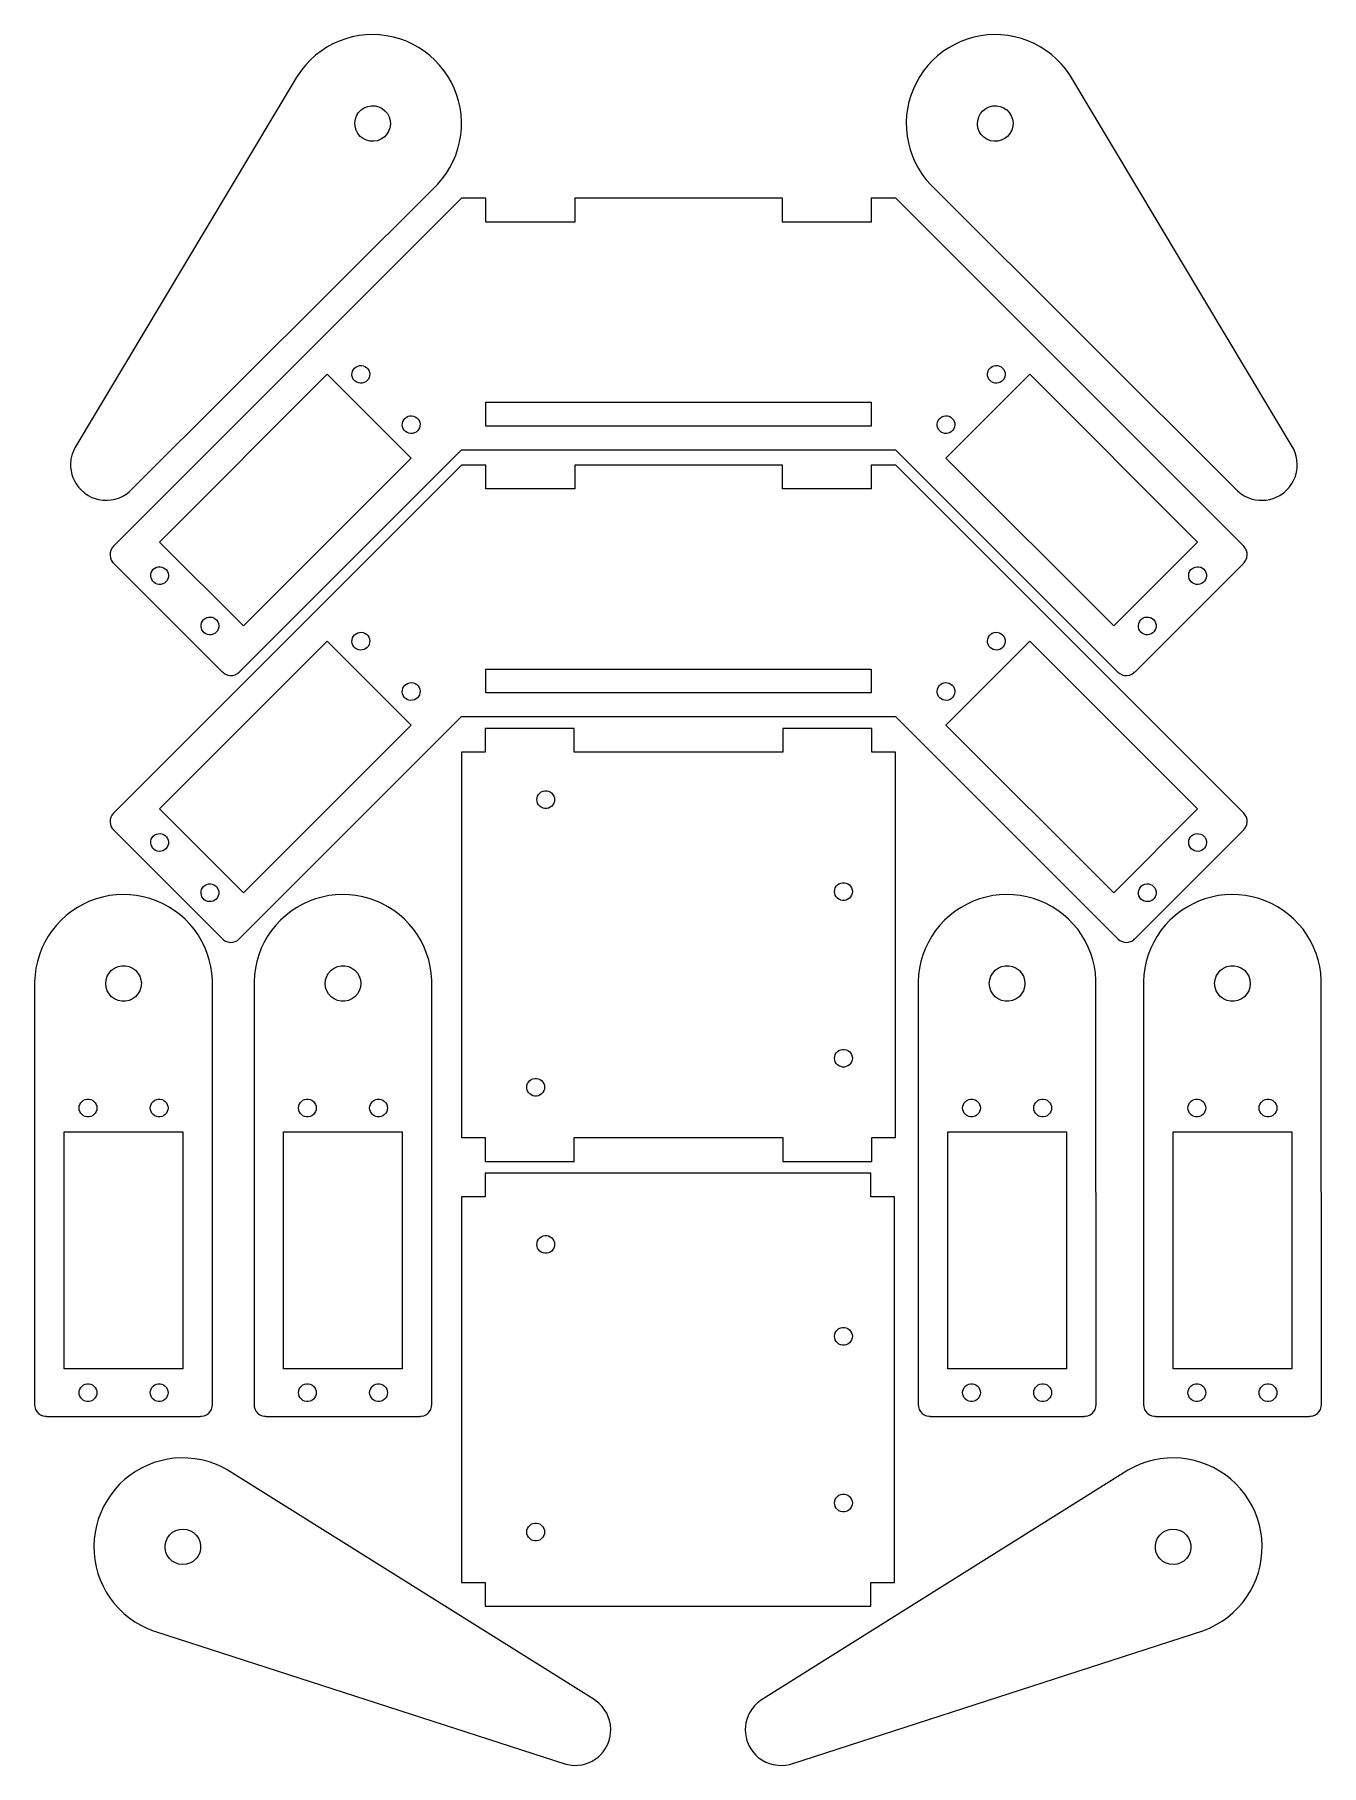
# Model space of a CAD drawing. Header units: metres. Extents: x -109 to 108, y -139 to 153.
import ezdxf

# ---------------------------------------------------------------- set-up
doc = ezdxf.new("R2010")
doc.units = ezdxf.units.M

msp = doc.modelspace()

# ---------------------------------------------------------------- linework, layer by layer
for p, q in [((-57.2434, 151.898), (-58.293, 151.424)), ((-56.1355, 152.298), (-57.2434, 151.898)), ((-55.0253, 152.604), (-56.1355, 152.298)), ((-53.8948, 152.823), (-55.0253, 152.604)), ((-52.7508, 152.956), (-53.8948, 152.823)), ((-51.5738, 153), (-52.7508, 152.956)), ((-50.4231, 152.954), (-51.5738, 153)), ((-49.2535, 152.815), (-50.4231, 152.954)), ((-48.0983, 152.586), (-49.2535, 152.815)), ((-46.9896, 152.274), (-48.0983, 152.586)), ((-45.9082, 151.878), (-46.9896, 152.274)), ((-44.8602, 151.401), (-45.9082, 151.878)), ((47.6114, 151.838), (46.5668, 151.353)), ((48.6901, 152.241), (47.6114, 151.838)), ((49.7966, 152.561), (48.6901, 152.241)), ((50.9243, 152.794), (49.7966, 152.561)), ((52.0666, 152.941), (50.9243, 152.794)), ((53.2167, 152.999), (52.0666, 152.941)), ((54.368, 152.969), (53.2167, 152.999)), ((55.5394, 152.847), (54.368, 152.969)), ((56.6721, 152.639), (55.5394, 152.847)), ((57.8106, 152.337), (56.6721, 152.639)), ((58.8975, 151.956), (57.8106, 152.337)), ((59.952, 151.493), (58.8975, 151.956)), ((-61.2217, 149.507), (-62.0762, 148.735)), ((-60.2892, 150.227), (-61.2217, 149.507)), ((-59.3031, 150.871), (-60.2892, 150.227)), ((-58.293, 151.424), (-59.3031, 150.871)), ((-43.852, 150.844), (-44.8602, 151.401)), ((-42.8894, 150.212), (-43.852, 150.844)), ((-41.9582, 149.491), (-42.8894, 150.212)), ((-41.0864, 148.699), (-41.9582, 149.491)), ((43.6583, 149.406), (42.8119, 148.625)), ((44.5832, 150.135), (43.6583, 149.406)), ((45.5625, 150.79), (44.5832, 150.135)), ((46.5668, 151.353), (45.5625, 150.79)), ((60.9679, 150.951), (59.952, 151.493)), ((61.9392, 150.332), (60.9679, 150.951)), ((62.8601, 149.641), (61.9392, 150.332)), ((63.7443, 148.863), (62.8601, 149.641)), ((64.5472, 148.037), (63.7443, 148.863)), ((-64.2649, 146.037), (-64.471, 145.703)), ((-63.611, 146.985), (-64.2649, 146.037)), ((-62.8862, 147.88), (-63.611, 146.985)), ((-62.0762, 148.735), (-62.8862, 147.88)), ((-40.2965, 147.861), (-41.0864, 148.699)), ((-39.5734, 146.964), (-40.2965, 147.861)), ((-38.9211, 146.015), (-39.5734, 146.964)), ((-38.3435, 145.019), (-38.9211, 146.015)), ((40.6654, 145.927), (40.0948, 144.926)), ((41.3111, 146.88), (40.6654, 145.927)), ((42.028, 147.781), (41.3111, 146.88)), ((42.8119, 148.625), (42.028, 147.781)), ((65.2843, 147.152), (64.5472, 148.037)), ((65.9658, 146.192), (65.2843, 147.152)), ((103.492, 83.5564), (65.9658, 146.192)), ((-64.471, 145.703), (-101.831, 83.3105)), ((-37.8441, 143.981), (-38.3435, 145.019)), ((-37.4258, 142.908), (-37.8441, 143.981)), ((39.5924, 143.861), (39.1751, 142.76)), ((40.0948, 144.926), (39.5924, 143.861)), ((-53.964, 139.847), (-53.5283, 140.298)), ((-53.5283, 140.298), (-53.0084, 140.649)), ((-53.0084, 140.649), (-52.4269, 140.884)), ((-52.4269, 140.884), (-51.8093, 140.993)), ((-51.8093, 140.993), (-51.1825, 140.971)), ((-51.1825, 140.971), (-50.5739, 140.819)), ((-50.5739, 140.819), (-50.0102, 140.544)), ((-50.0102, 140.544), (-49.516, 140.158)), ((-49.516, 140.158), (-49.1129, 139.678)), ((-37.091, 141.806), (-37.4258, 142.908)), ((-36.8417, 140.682), (-37.091, 141.806)), ((-36.6768, 139.516), (-36.8417, 140.682)), ((38.6101, 140.502), (38.4617, 139.359)), ((38.8519, 141.654), (38.6101, 140.502)), ((39.1751, 142.76), (38.8519, 141.654)), ((50.9129, 139.678), (51.316, 140.158)), ((51.316, 140.158), (51.8102, 140.544)), ((51.8102, 140.544), (52.3739, 140.819)), ((52.3739, 140.819), (52.9825, 140.971)), ((52.9825, 140.971), (53.6093, 140.993)), ((53.6093, 140.993), (54.2269, 140.884)), ((54.2269, 140.884), (54.8084, 140.649)), ((54.8084, 140.649), (55.3283, 140.298)), ((55.3283, 140.298), (55.764, 139.847)), ((-54.5982, 138.105), (-54.5109, 138.726)), ((-54.5544, 137.479), (-54.5982, 138.105)), ((-54.3815, 136.876), (-54.5544, 137.479)), ((-54.5109, 138.726), (-54.2964, 139.315)), ((-54.2964, 139.315), (-53.964, 139.847)), ((-49.1129, 139.678), (-48.8184, 139.124)), ((-48.6891, 137.274), (-48.9036, 136.685)), ((-48.8184, 139.124), (-48.6456, 138.521)), ((-48.6018, 137.895), (-48.6891, 137.274)), ((-48.6456, 138.521), (-48.6018, 137.895)), ((-36.7283, 136.042), (-36.6219, 137.189)), ((-36.6045, 138.366), (-36.6768, 139.516)), ((-36.6219, 137.189), (-36.6045, 138.366)), ((38.4617, 139.359), (38.4015, 138.209)), ((38.4015, 138.209), (38.4296, 137.058)), ((50.4018, 137.895), (50.4456, 138.521)), ((50.4891, 137.274), (50.4018, 137.895)), ((50.4456, 138.521), (50.6185, 139.124)), ((50.7036, 136.685), (50.4891, 137.274)), ((50.6185, 139.124), (50.9129, 139.678)), ((55.764, 139.847), (56.0964, 139.315)), ((56.0964, 139.315), (56.3109, 138.726)), ((56.3544, 137.479), (56.1815, 136.876)), ((56.3109, 138.726), (56.3982, 138.105)), ((56.3982, 138.105), (56.3544, 137.479)), ((-54.0871, 136.322), (-54.3815, 136.876)), ((-53.684, 135.842), (-54.0871, 136.322)), ((-53.1897, 135.456), (-53.684, 135.842)), ((-52.626, 135.181), (-53.1897, 135.456)), ((-52.0175, 135.029), (-52.626, 135.181)), ((-51.3907, 135.007), (-52.0175, 135.029)), ((-50.7731, 135.116), (-51.3907, 135.007)), ((-50.1916, 135.351), (-50.7731, 135.116)), ((-49.6716, 135.702), (-50.1916, 135.351)), ((-49.236, 136.153), (-49.6716, 135.702)), ((-48.9036, 136.685), (-49.236, 136.153)), ((-37.2029, 133.79), (-36.9224, 134.907)), ((-36.9224, 134.907), (-36.7283, 136.042)), ((38.4296, 137.058), (38.5496, 135.886)), ((38.5496, 135.886), (38.7556, 134.753)), ((38.7556, 134.753), (39.0478, 133.639)), ((51.036, 136.153), (50.7036, 136.685)), ((51.4716, 135.702), (51.036, 136.153)), ((51.9916, 135.351), (51.4716, 135.702)), ((52.5731, 135.116), (51.9916, 135.351)), ((53.1907, 135.007), (52.5731, 135.116)), ((53.8175, 135.029), (53.1907, 135.007)), ((54.426, 135.181), (53.8175, 135.029)), ((54.9897, 135.456), (54.426, 135.181)), ((55.484, 135.842), (54.9897, 135.456)), ((55.8871, 136.322), (55.484, 135.842)), ((56.1815, 136.876), (55.8871, 136.322)), ((-38.5576, 130.591), (-38.0165, 131.637)), ((-38.0165, 131.637), (-37.5683, 132.698)), ((-37.5683, 132.698), (-37.2029, 133.79)), ((39.0478, 133.639), (39.4342, 132.527)), ((39.4342, 132.527), (39.9066, 131.448)), ((39.9066, 131.448), (40.4491, 130.432)), ((-40.6119, 127.789), (-39.8446, 128.683)), ((-39.8446, 128.683), (-39.1644, 129.612)), ((-39.1644, 129.612), (-38.5576, 130.591)), ((40.4491, 130.432), (41.0828, 129.439)), ((41.0828, 129.439), (41.7758, 128.52)), ((41.7758, 128.52), (42.5374, 127.656)), ((-92.3081, 76.2252), (-40.6119, 127.789)), ((42.5374, 127.656), (42.8119, 127.375)), ((42.8119, 127.375), (94.313, 76.0304)), ((-36.6091, 125.417), (-95.299, 66.7274)), ((-36.5919, 125.4), (-36.6091, 125.417)), ((-32.5, 125.4), (-36.5919, 125.4)), ((-32.5, 121.4), (-32.5, 125.4)), ((17.5, 125.4), (-17.5, 125.4)), ((-17.5, 125.4), (-17.5, 121.4)), ((17.5, 121.4), (17.5, 125.4)), ((36.5918, 125.4), (32.5, 125.4)), ((32.5, 125.4), (32.5, 121.4)), ((36.6091, 125.417), (36.5918, 125.4)), ((95.299, 66.7274), (36.6091, 125.417)), ((-17.5, 121.4), (-32.5, 121.4)), ((32.5, 121.4), (17.5, 121.4)), ((-54.9801, 96.2563), (-54.8377, 96.5358)), ((-54.8377, 96.5358), (-54.6403, 96.7794)), ((-54.6403, 96.7794), (-54.3966, 96.9768)), ((-54.3966, 96.9768), (-54.1172, 97.1192)), ((-54.1172, 97.1192), (-53.8143, 97.2003)), ((-53.8143, 97.2003), (-53.5012, 97.2167)), ((-53.5012, 97.2167), (-53.1915, 97.1677)), ((-53.1915, 97.1677), (-52.8987, 97.0553)), ((-52.8987, 97.0553), (-52.6357, 96.8845)), ((-52.6357, 96.8845), (-52.414, 96.6628)), ((-52.414, 96.6628), (-52.2432, 96.3998)), ((-52.2432, 96.3998), (-52.1308, 96.107)), ((52.1308, 96.107), (52.2432, 96.3998)), ((52.2432, 96.3998), (52.414, 96.6628)), ((52.414, 96.6628), (52.6357, 96.8845)), ((52.6357, 96.8845), (52.8987, 97.0553)), ((52.8987, 97.0553), (53.1915, 97.1677)), ((53.1915, 97.1677), (53.5012, 97.2167)), ((53.5012, 97.2167), (53.8143, 97.2003)), ((53.8143, 97.2003), (54.1172, 97.1192)), ((54.1172, 97.1192), (54.3966, 96.9768)), ((54.3966, 96.9768), (54.6403, 96.7794)), ((54.6403, 96.7794), (54.8377, 96.5358)), ((54.8377, 96.5358), (54.9801, 96.2563)), ((-87.5208, 67.4345), (-59.2365, 95.7188)), ((-59.2365, 95.7188), (-45.0944, 81.5767)), ((-55.0776, 95.6403), (-55.0612, 95.9534)), ((-55.0286, 95.3306), (-55.0776, 95.6403)), ((-55.0612, 95.9534), (-54.9801, 96.2563)), ((-54.9162, 95.0378), (-55.0286, 95.3306)), ((-54.7454, 94.7748), (-54.9162, 95.0378)), ((-54.5237, 94.5531), (-54.7454, 94.7748)), ((-54.2607, 94.3823), (-54.5237, 94.5531)), ((-53.9679, 94.2699), (-54.2607, 94.3823)), ((-53.6582, 94.2208), (-53.9679, 94.2699)), ((-53.345, 94.2373), (-53.6582, 94.2208)), ((-53.0421, 94.3184), (-53.345, 94.2373)), ((-52.7627, 94.4608), (-53.0421, 94.3184)), ((-52.519, 94.6581), (-52.7627, 94.4608)), ((-52.3217, 94.9018), (-52.519, 94.6581)), ((-52.1793, 95.1812), (-52.3217, 94.9018)), ((-52.0982, 95.4841), (-52.1793, 95.1812)), ((-52.1308, 96.107), (-52.0817, 95.7973)), ((-52.0817, 95.7973), (-52.0982, 95.4841)), ((45.0944, 81.5767), (59.2365, 95.7188)), ((52.0817, 95.7973), (52.1308, 96.107)), ((52.0982, 95.4841), (52.0817, 95.7973)), ((52.1793, 95.1812), (52.0982, 95.4841)), ((52.3217, 94.9018), (52.1793, 95.1812)), ((52.519, 94.6581), (52.3217, 94.9018)), ((52.7627, 94.4608), (52.519, 94.6581)), ((53.0421, 94.3184), (52.7627, 94.4608)), ((53.345, 94.2373), (53.0421, 94.3184)), ((53.6582, 94.2208), (53.345, 94.2373)), ((53.9679, 94.2699), (53.6582, 94.2208)), ((54.2607, 94.3823), (53.9679, 94.2699)), ((54.5237, 94.5531), (54.2607, 94.3823)), ((54.7454, 94.7748), (54.5237, 94.5531)), ((54.9162, 95.0378), (54.7454, 94.7748)), ((55.0286, 95.3306), (54.9162, 95.0378)), ((54.9801, 96.2563), (55.0612, 95.9534)), ((55.0776, 95.6403), (55.0286, 95.3306)), ((55.0612, 95.9534), (55.0776, 95.6403)), ((59.2365, 95.7188), (87.5208, 67.4345)), ((-32.5, 87), (-32.5, 91)), ((-32.5, 91), (32.5, 91)), ((32.5, 91), (32.5, 87)), ((-46.5759, 87.4682), (-46.4948, 87.7711)), ((-46.4948, 87.7711), (-46.3524, 88.0505)), ((-46.3524, 88.0505), (-46.1551, 88.2942)), ((-46.1551, 88.2942), (-45.9114, 88.4915)), ((-45.9114, 88.4915), (-45.632, 88.6339)), ((-45.632, 88.6339), (-45.329, 88.715)), ((-45.329, 88.715), (-45.0159, 88.7314)), ((-45.0159, 88.7314), (-44.7062, 88.6824)), ((-44.7062, 88.6824), (-44.4134, 88.57)), ((-44.4134, 88.57), (-44.1504, 88.3992)), ((-44.1504, 88.3992), (-43.9287, 88.1775)), ((-43.9287, 88.1775), (-43.7579, 87.9145)), ((-43.7579, 87.9145), (-43.6455, 87.6217)), ((-43.6455, 87.6217), (-43.5965, 87.312)), ((43.5965, 87.312), (43.6455, 87.6217)), ((43.6455, 87.6217), (43.7579, 87.9145)), ((43.7579, 87.9145), (43.9287, 88.1775)), ((43.9287, 88.1775), (44.1504, 88.3992)), ((44.1504, 88.3992), (44.4134, 88.57)), ((44.4134, 88.57), (44.7062, 88.6824)), ((44.7062, 88.6824), (45.0159, 88.7314)), ((45.0159, 88.7314), (45.3291, 88.715)), ((45.3291, 88.715), (45.6319, 88.6339)), ((45.6319, 88.6339), (45.9114, 88.4915)), ((45.9114, 88.4915), (46.1551, 88.2942)), ((46.1551, 88.2942), (46.3524, 88.0505)), ((46.3524, 88.0505), (46.4948, 87.7711)), ((46.4948, 87.7711), (46.5759, 87.4682)), ((-46.5923, 87.155), (-46.5759, 87.4682)), ((-46.5433, 86.8453), (-46.5923, 87.155)), ((-46.4309, 86.5525), (-46.5433, 86.8453)), ((-46.2601, 86.2895), (-46.4309, 86.5525)), ((-46.0384, 86.0678), (-46.2601, 86.2895)), ((-45.7754, 85.897), (-46.0384, 86.0678)), ((-45.4826, 85.7846), (-45.7754, 85.897)), ((-45.1729, 85.7356), (-45.4826, 85.7846)), ((-44.8598, 85.752), (-45.1729, 85.7356)), ((-44.5568, 85.8331), (-44.8598, 85.752)), ((-44.2774, 85.9755), (-44.5568, 85.8331)), ((-44.0337, 86.1729), (-44.2774, 85.9755)), ((-43.8364, 86.4165), (-44.0337, 86.1729)), ((-43.694, 86.696), (-43.8364, 86.4165)), ((-43.6129, 86.9989), (-43.694, 86.696)), ((-43.5965, 87.312), (-43.6129, 86.9989)), ((32.5, 87), (-32.5, 87)), ((43.6129, 86.9989), (43.5965, 87.312)), ((43.694, 86.696), (43.6129, 86.9989)), ((43.8364, 86.4165), (43.694, 86.696)), ((44.0337, 86.1729), (43.8364, 86.4165)), ((44.2774, 85.9755), (44.0337, 86.1729)), ((44.5568, 85.8331), (44.2774, 85.9755)), ((44.8597, 85.752), (44.5568, 85.8331)), ((45.1729, 85.7356), (44.8597, 85.752)), ((45.4826, 85.7846), (45.1729, 85.7356)), ((45.7754, 85.897), (45.4826, 85.7846)), ((46.0384, 86.0678), (45.7754, 85.897)), ((46.2601, 86.2895), (46.0384, 86.0678)), ((46.4309, 86.5525), (46.2601, 86.2895)), ((46.5433, 86.8453), (46.4309, 86.5525)), ((46.5924, 87.155), (46.5433, 86.8453)), ((46.5759, 87.4682), (46.5924, 87.155)), ((-102.328, 82.0685), (-102.471, 81.4035)), ((-102.126, 82.6742), (-102.328, 82.0685)), ((-101.831, 83.3105), (-102.126, 82.6742)), ((-74.0858, 45.5142), (-36.6, 83)), ((-36.6, 83), (36.6, 83)), ((36.6, 83), (74.0858, 45.5142)), ((103.689, 83.1991), (103.492, 83.5564)), ((103.933, 82.6547), (103.689, 83.1991)), ((104.168, 81.9166), (103.933, 82.6547)), ((104.285, 81.3102), (104.168, 81.9166)), ((-102.471, 81.4035), (-102.541, 80.6323)), ((-102.541, 80.6323), (-102.529, 80.0567)), ((-102.529, 80.0567), (-102.454, 79.4436)), ((-102.454, 79.4436), (-102.319, 78.8516)), ((-102.319, 78.8516), (-102.137, 78.3055)), ((-36.6091, 80.4173), (-95.299, 21.7274)), ((-45.0944, 81.5767), (-73.3787, 53.2924)), ((-36.5919, 80.4), (-36.6091, 80.4173)), ((-32.5, 80.4), (-36.5919, 80.4)), ((-32.5, 76.4), (-32.5, 80.4)), ((17.5, 80.4), (-17.5, 80.4)), ((-17.5, 80.4), (-17.5, 76.4)), ((17.5, 76.4), (17.5, 80.4)), ((36.5918, 80.4), (32.5, 80.4)), ((32.5, 80.4), (32.5, 76.4)), ((36.6091, 80.4173), (36.5918, 80.4)), ((95.299, 21.7274), (36.6091, 80.4173)), ((73.3787, 53.2924), (45.0944, 81.5767)), ((104.013, 78.5119), (104.212, 79.2277)), ((104.212, 79.2277), (104.314, 79.8793)), ((104.343, 80.538), (104.285, 81.3102)), ((104.314, 79.8793), (104.343, 80.538)), ((-102.137, 78.3055), (-101.894, 77.7606)), ((-101.894, 77.7606), (-101.598, 77.2426)), ((-101.598, 77.2426), (-101.206, 76.6993)), ((-101.206, 76.6993), (-100.83, 76.2772)), ((-100.83, 76.2772), (-100.154, 75.6834)), ((-93.0761, 75.5784), (-92.6069, 75.947)), ((-92.6069, 75.947), (-92.3081, 76.2252)), ((-17.5, 76.4), (-32.5, 76.4)), ((32.5, 76.4), (17.5, 76.4)), ((94.313, 76.0304), (94.8591, 75.5905)), ((102.119, 75.8123), (102.63, 76.2772)), ((102.63, 76.2772), (103.103, 76.8226)), ((103.103, 76.8226), (103.437, 77.3046)), ((103.437, 77.3046), (103.722, 77.8168)), ((103.722, 77.8168), (104.013, 78.5119)), ((-100.154, 75.6834), (-99.5795, 75.3001)), ((-99.5795, 75.3001), (-98.9358, 74.9729)), ((-98.9358, 74.9729), (-98.3874, 74.7656)), ((-98.3874, 74.7656), (-97.8215, 74.6129)), ((-97.8215, 74.6129), (-97.0767, 74.499)), ((-97.0767, 74.499), (-96.3339, 74.4789)), ((-96.3339, 74.4789), (-95.6771, 74.5381)), ((-95.6771, 74.5381), (-95.0309, 74.669)), ((-95.0309, 74.669), (-94.2956, 74.9121)), ((-94.2956, 74.9121), (-93.7357, 75.1726)), ((-93.7357, 75.1726), (-93.0761, 75.5784)), ((94.8591, 75.5905), (95.3979, 75.2479)), ((95.3979, 75.2479), (96.0085, 74.9481)), ((96.0085, 74.9481), (96.7399, 74.6934)), ((96.7399, 74.6934), (97.3014, 74.5664)), ((97.3014, 74.5664), (97.9143, 74.4906)), ((97.9143, 74.4906), (98.5213, 74.4778)), ((98.5213, 74.4778), (99.0953, 74.5225)), ((99.0953, 74.5225), (99.6828, 74.6266)), ((99.6828, 74.6266), (100.257, 74.7886)), ((100.257, 74.7886), (100.879, 75.0374)), ((100.879, 75.0374), (101.379, 75.3001)), ((101.379, 75.3001), (102.119, 75.8123)), ((-73.3787, 53.2924), (-87.5208, 67.4345)), ((87.5208, 67.4345), (73.3787, 53.2924)), ((-95.8601, 65.6261), (-95.882, 65.2085)), ((-95.882, 65.2085), (-95.8166, 64.7956)), ((-95.7519, 66.03), (-95.8601, 65.6261)), ((-95.8166, 64.7956), (-95.6668, 64.4052)), ((-95.5621, 66.4025), (-95.7519, 66.03)), ((-95.6668, 64.4052), (-95.4391, 64.0546)), ((-95.299, 66.7274), (-95.5621, 66.4025)), ((95.5621, 66.4025), (95.299, 66.7274)), ((95.4391, 64.0546), (95.6668, 64.4052)), ((95.7519, 66.03), (95.5621, 66.4025)), ((95.6668, 64.4052), (95.8166, 64.7956)), ((95.8602, 65.6261), (95.7519, 66.03)), ((95.8166, 64.7956), (95.882, 65.2085)), ((95.882, 65.2085), (95.8602, 65.6261)), ((-95.4391, 64.0546), (-95.2912, 63.9067)), ((-95.2912, 63.9067), (-95.299, 63.899)), ((-95.299, 63.899), (-76.9142, 45.5142)), ((-89.0187, 61.6992), (-89.0023, 62.0123)), ((-88.9697, 61.3895), (-89.0187, 61.6992)), ((-89.0023, 62.0123), (-88.9212, 62.3152)), ((-88.8573, 61.0967), (-88.9697, 61.3895)), ((-88.9212, 62.3152), (-88.7788, 62.5946)), ((-88.7788, 62.5946), (-88.5815, 62.8383)), ((-88.5815, 62.8383), (-88.3378, 63.0357)), ((-88.3378, 63.0357), (-88.0584, 63.178)), ((-88.0584, 63.178), (-87.7555, 63.2592)), ((-87.7555, 63.2592), (-87.4423, 63.2756)), ((-87.4423, 63.2756), (-87.1326, 63.2266)), ((-87.1326, 63.2266), (-86.8398, 63.1142)), ((-86.8398, 63.1142), (-86.5768, 62.9434)), ((-86.5768, 62.9434), (-86.3551, 62.7216)), ((-86.3551, 62.7216), (-86.1843, 62.4587)), ((-86.1843, 62.4587), (-86.0719, 62.1659)), ((-86.0393, 61.543), (-86.1204, 61.2401)), ((-86.0719, 62.1659), (-86.0229, 61.8562)), ((-86.0229, 61.8562), (-86.0393, 61.543)), ((76.9142, 45.5142), (95.299, 63.899)), ((86.0229, 61.8562), (86.0719, 62.1659)), ((86.0393, 61.543), (86.0229, 61.8562)), ((86.1204, 61.2401), (86.0393, 61.543)), ((86.0719, 62.1659), (86.1843, 62.4587)), ((86.1843, 62.4587), (86.3551, 62.7216)), ((86.3551, 62.7216), (86.5768, 62.9434)), ((86.5768, 62.9434), (86.8398, 63.1142)), ((86.8398, 63.1142), (87.1326, 63.2266)), ((87.1326, 63.2266), (87.4423, 63.2756)), ((87.4423, 63.2756), (87.7555, 63.2592)), ((87.7555, 63.2592), (88.0584, 63.178)), ((88.0584, 63.178), (88.3378, 63.0357)), ((88.3378, 63.0357), (88.5815, 62.8383)), ((88.5815, 62.8383), (88.7788, 62.5946)), ((88.7788, 62.5946), (88.9212, 62.3152)), ((88.9697, 61.3895), (88.8573, 61.0967)), ((88.9212, 62.3152), (89.0023, 62.0123)), ((89.0188, 61.6992), (88.9697, 61.3895)), ((89.0023, 62.0123), (89.0188, 61.6992)), ((95.2912, 63.9067), (95.4391, 64.0546)), ((95.299, 63.899), (95.2912, 63.9067)), ((-88.6865, 60.8337), (-88.8573, 61.0967)), ((-88.4648, 60.612), (-88.6865, 60.8337)), ((-88.2018, 60.4412), (-88.4648, 60.612)), ((-87.909, 60.3288), (-88.2018, 60.4412)), ((-87.5993, 60.2797), (-87.909, 60.3288)), ((-87.2862, 60.2961), (-87.5993, 60.2797)), ((-86.9833, 60.3773), (-87.2862, 60.2961)), ((-86.7039, 60.5197), (-86.9833, 60.3773)), ((-86.4602, 60.717), (-86.7039, 60.5197)), ((-86.2628, 60.9607), (-86.4602, 60.717)), ((-86.1204, 61.2401), (-86.2628, 60.9607)), ((86.2628, 60.9607), (86.1204, 61.2401)), ((86.4602, 60.717), (86.2628, 60.9607)), ((86.7038, 60.5197), (86.4602, 60.717)), ((86.9833, 60.3773), (86.7038, 60.5197)), ((87.2862, 60.2961), (86.9833, 60.3773)), ((87.5993, 60.2797), (87.2862, 60.2961)), ((87.909, 60.3288), (87.5993, 60.2797)), ((88.2018, 60.4412), (87.909, 60.3288)), ((88.4648, 60.612), (88.2018, 60.4412)), ((88.6865, 60.8337), (88.4648, 60.612)), ((88.8573, 61.0967), (88.6865, 60.8337)), ((-80.5335, 53.2139), (-80.5171, 53.5271)), ((-80.4844, 52.9042), (-80.5335, 53.2139)), ((-80.5171, 53.5271), (-80.4359, 53.8299)), ((-80.372, 52.6114), (-80.4844, 52.9042)), ((-80.4359, 53.8299), (-80.2935, 54.1094)), ((-80.2012, 52.3484), (-80.372, 52.6114)), ((-80.2935, 54.1094), (-80.0962, 54.3531)), ((-80.0962, 54.3531), (-79.8525, 54.5504)), ((-79.8525, 54.5504), (-79.5731, 54.6928)), ((-79.5731, 54.6928), (-79.2702, 54.7739)), ((-79.2702, 54.7739), (-78.957, 54.7903)), ((-78.957, 54.7903), (-78.6473, 54.7413)), ((-78.6473, 54.7413), (-78.3545, 54.6289)), ((-78.3545, 54.6289), (-78.0915, 54.4581)), ((-78.0915, 54.4581), (-77.8698, 54.2364)), ((-77.8698, 54.2364), (-77.699, 53.9734)), ((-77.6352, 52.7548), (-77.7775, 52.4754)), ((-77.699, 53.9734), (-77.5866, 53.6806)), ((-77.554, 53.0577), (-77.6352, 52.7548)), ((-77.5866, 53.6806), (-77.5376, 53.3709)), ((-77.5376, 53.3709), (-77.554, 53.0577)), ((77.5376, 53.3709), (77.5866, 53.6806)), ((77.554, 53.0577), (77.5376, 53.3709)), ((77.6352, 52.7548), (77.554, 53.0577)), ((77.5866, 53.6806), (77.699, 53.9734)), ((77.7775, 52.4754), (77.6352, 52.7548)), ((77.699, 53.9734), (77.8698, 54.2364)), ((77.8698, 54.2364), (78.0915, 54.4581)), ((78.0915, 54.4581), (78.3545, 54.6289)), ((78.3545, 54.6289), (78.6473, 54.7413)), ((78.6473, 54.7413), (78.957, 54.7903)), ((78.957, 54.7903), (79.2702, 54.7739)), ((79.2702, 54.7739), (79.5731, 54.6928)), ((79.5731, 54.6928), (79.8525, 54.5504)), ((79.8525, 54.5504), (80.0962, 54.3531)), ((80.0962, 54.3531), (80.2935, 54.1094)), ((80.372, 52.6114), (80.2013, 52.3484)), ((80.2935, 54.1094), (80.4359, 53.8299)), ((80.4844, 52.9042), (80.372, 52.6114)), ((80.4359, 53.8299), (80.5171, 53.5271)), ((80.5335, 53.2139), (80.4844, 52.9042)), ((80.5171, 53.5271), (80.5335, 53.2139)), ((-87.5208, 22.4345), (-59.2365, 50.7188)), ((-79.9795, 52.1267), (-80.2012, 52.3484)), ((-79.7165, 51.9559), (-79.9795, 52.1267)), ((-79.4238, 51.8435), (-79.7165, 51.9559)), ((-79.114, 51.7944), (-79.4238, 51.8435)), ((-78.8009, 51.8109), (-79.114, 51.7944)), ((-78.498, 51.892), (-78.8009, 51.8109)), ((-78.2186, 52.0344), (-78.498, 51.892)), ((-77.9749, 52.2317), (-78.2186, 52.0344)), ((-77.7775, 52.4754), (-77.9749, 52.2317)), ((-59.2365, 50.7188), (-45.0944, 36.5767)), ((-55.0776, 50.6403), (-55.0612, 50.9534)), ((-55.0286, 50.3306), (-55.0776, 50.6403)), ((-55.0612, 50.9534), (-54.9801, 51.2563)), ((-54.9162, 50.0378), (-55.0286, 50.3306)), ((-54.9801, 51.2563), (-54.8377, 51.5358)), ((-54.7454, 49.7748), (-54.9162, 50.0378)), ((-54.8377, 51.5358), (-54.6403, 51.7794)), ((-54.5237, 49.5531), (-54.7454, 49.7748)), ((-54.6403, 51.7794), (-54.3966, 51.9768)), ((-54.3966, 51.9768), (-54.1172, 52.1192)), ((-54.1172, 52.1192), (-53.8143, 52.2003)), ((-53.8143, 52.2003), (-53.5012, 52.2167)), ((-53.5012, 52.2167), (-53.1915, 52.1677)), ((-53.1915, 52.1677), (-52.8987, 52.0553)), ((-52.8987, 52.0553), (-52.6357, 51.8845)), ((-52.519, 49.6581), (-52.7627, 49.4608)), ((-52.6357, 51.8845), (-52.414, 51.6628)), ((-52.3217, 49.9018), (-52.519, 49.6581)), ((-52.414, 51.6628), (-52.2432, 51.3998)), ((-52.1793, 50.1812), (-52.3217, 49.9018)), ((-52.2432, 51.3998), (-52.1308, 51.107)), ((-52.0982, 50.4841), (-52.1793, 50.1812)), ((-52.1308, 51.107), (-52.0817, 50.7973)), ((-52.0817, 50.7973), (-52.0982, 50.4841)), ((45.0944, 36.5767), (59.2365, 50.7188)), ((52.0817, 50.7973), (52.1308, 51.107)), ((52.0982, 50.4841), (52.0817, 50.7973)), ((52.1793, 50.1812), (52.0982, 50.4841)), ((52.1308, 51.107), (52.2432, 51.3998)), ((52.3217, 49.9018), (52.1793, 50.1812)), ((52.2432, 51.3998), (52.414, 51.6628)), ((52.519, 49.6581), (52.3217, 49.9018)), ((52.414, 51.6628), (52.6357, 51.8845)), ((52.7627, 49.4608), (52.519, 49.6581)), ((52.6357, 51.8845), (52.8987, 52.0553)), ((52.8987, 52.0553), (53.1915, 52.1677)), ((53.1915, 52.1677), (53.5012, 52.2167)), ((53.5012, 52.2167), (53.8143, 52.2003)), ((53.8143, 52.2003), (54.1172, 52.1192)), ((54.1172, 52.1192), (54.3966, 51.9768)), ((54.3966, 51.9768), (54.6403, 51.7794)), ((54.7454, 49.7748), (54.5237, 49.5531)), ((54.6403, 51.7794), (54.8377, 51.5358)), ((54.9162, 50.0378), (54.7454, 49.7748)), ((54.8377, 51.5358), (54.9801, 51.2563)), ((55.0286, 50.3306), (54.9162, 50.0378)), ((54.9801, 51.2563), (55.0612, 50.9534)), ((55.0776, 50.6403), (55.0286, 50.3306)), ((55.0612, 50.9534), (55.0776, 50.6403)), ((59.2365, 50.7188), (87.5208, 22.4345)), ((77.9749, 52.2317), (77.7775, 52.4754)), ((78.2186, 52.0344), (77.9749, 52.2317)), ((78.498, 51.892), (78.2186, 52.0344)), ((78.8009, 51.8109), (78.498, 51.892)), ((79.114, 51.7944), (78.8009, 51.8109)), ((79.4238, 51.8435), (79.114, 51.7944)), ((79.7165, 51.9559), (79.4238, 51.8435)), ((79.9795, 52.1267), (79.7165, 51.9559)), ((80.2013, 52.3484), (79.9795, 52.1267)), ((-54.2607, 49.3823), (-54.5237, 49.5531)), ((-53.9679, 49.2699), (-54.2607, 49.3823)), ((-53.6582, 49.2208), (-53.9679, 49.2699)), ((-53.345, 49.2373), (-53.6582, 49.2208)), ((-53.0421, 49.3184), (-53.345, 49.2373)), ((-52.7627, 49.4608), (-53.0421, 49.3184)), ((53.0421, 49.3184), (52.7627, 49.4608)), ((53.345, 49.2373), (53.0421, 49.3184)), ((53.6582, 49.2208), (53.345, 49.2373)), ((53.9679, 49.2699), (53.6582, 49.2208)), ((54.2607, 49.3823), (53.9679, 49.2699)), ((54.5237, 49.5531), (54.2607, 49.3823)), ((-76.9142, 45.5142), (-76.9065, 45.522)), ((-76.9065, 45.522), (-76.7586, 45.3741)), ((-76.7586, 45.3741), (-76.408, 45.1464)), ((-76.408, 45.1464), (-76.0176, 44.9966)), ((-76.0176, 44.9966), (-75.6047, 44.9312)), ((-75.6047, 44.9312), (-75.1871, 44.9531)), ((-75.1871, 44.9531), (-74.7833, 45.0613)), ((-74.7833, 45.0613), (-74.4107, 45.2511)), ((-74.4107, 45.2511), (-74.0858, 45.5142)), ((-32.5, 42), (-32.5, 46)), ((-32.5, 46), (32.5, 46)), ((32.5, 46), (32.5, 42)), ((74.0858, 45.5142), (74.4107, 45.2511)), ((74.4107, 45.2511), (74.7833, 45.0613)), ((74.7833, 45.0613), (75.1871, 44.9531)), ((75.1871, 44.9531), (75.6047, 44.9312)), ((75.6047, 44.9312), (76.0176, 44.9966)), ((76.0176, 44.9966), (76.408, 45.1464)), ((76.408, 45.1464), (76.7586, 45.3741)), ((76.7586, 45.3741), (76.9065, 45.522)), ((76.9065, 45.522), (76.9142, 45.5142)), ((-46.5923, 42.155), (-46.5759, 42.4682)), ((-46.5433, 41.8453), (-46.5923, 42.155)), ((-46.5759, 42.4682), (-46.4948, 42.7711)), ((-46.4309, 41.5525), (-46.5433, 41.8453)), ((-46.4948, 42.7711), (-46.3524, 43.0505)), ((-46.2601, 41.2895), (-46.4309, 41.5525)), ((-46.3524, 43.0505), (-46.1551, 43.2942)), ((-46.0384, 41.0678), (-46.2601, 41.2895)), ((-46.1551, 43.2942), (-45.9114, 43.4915)), ((-45.7754, 40.897), (-46.0384, 41.0678)), ((-45.9114, 43.4915), (-45.632, 43.6339)), ((-45.4826, 40.7846), (-45.7754, 40.897)), ((-45.632, 43.6339), (-45.329, 43.715)), ((-45.329, 43.715), (-45.0159, 43.7314)), ((-45.0159, 43.7314), (-44.7062, 43.6824)), ((-44.7062, 43.6824), (-44.4134, 43.57)), ((-44.2774, 40.9755), (-44.5568, 40.8331)), ((-44.4134, 43.57), (-44.1504, 43.3992)), ((-44.0337, 41.1729), (-44.2774, 40.9755)), ((-44.1504, 43.3992), (-43.9287, 43.1775)), ((-43.8364, 41.4165), (-44.0337, 41.1729)), ((-43.9287, 43.1775), (-43.7579, 42.9145)), ((-43.694, 41.696), (-43.8364, 41.4165)), ((-43.7579, 42.9145), (-43.6455, 42.6217)), ((-43.6129, 41.9989), (-43.694, 41.696)), ((-43.6455, 42.6217), (-43.5965, 42.312)), ((-43.5965, 42.312), (-43.6129, 41.9989)), ((32.5, 42), (-32.5, 42)), ((43.5965, 42.312), (43.6455, 42.6217)), ((43.6129, 41.9989), (43.5965, 42.312)), ((43.694, 41.696), (43.6129, 41.9989)), ((43.6455, 42.6217), (43.7579, 42.9145)), ((43.8364, 41.4165), (43.694, 41.696)), ((43.7579, 42.9145), (43.9287, 43.1775)), ((44.0337, 41.1729), (43.8364, 41.4165)), ((43.9287, 43.1775), (44.1504, 43.3992)), ((44.2774, 40.9755), (44.0337, 41.1729)), ((44.1504, 43.3992), (44.4134, 43.57)), ((44.5568, 40.8331), (44.2774, 40.9755)), ((44.4134, 43.57), (44.7062, 43.6824)), ((44.7062, 43.6824), (45.0159, 43.7314)), ((45.0159, 43.7314), (45.3291, 43.715)), ((45.3291, 43.715), (45.6319, 43.6339)), ((45.7754, 40.897), (45.4826, 40.7846)), ((45.6319, 43.6339), (45.9114, 43.4915)), ((46.0384, 41.0678), (45.7754, 40.897)), ((45.9114, 43.4915), (46.1551, 43.2942)), ((46.2601, 41.2895), (46.0384, 41.0678)), ((46.1551, 43.2942), (46.3524, 43.0505)), ((46.4309, 41.5525), (46.2601, 41.2895)), ((46.3524, 43.0505), (46.4948, 42.7711)), ((46.5433, 41.8453), (46.4309, 41.5525)), ((46.4948, 42.7711), (46.5759, 42.4682)), ((46.5924, 42.155), (46.5433, 41.8453)), ((46.5759, 42.4682), (46.5924, 42.155)), ((-74.0858, 0.51422), (-36.6, 38)), ((-45.1729, 40.7356), (-45.4826, 40.7846)), ((-44.8598, 40.752), (-45.1729, 40.7356)), ((-44.5568, 40.8331), (-44.8598, 40.752)), ((-36.6, 38), (36.6, 38)), ((36.6, 38), (74.0858, 0.51422)), ((44.8597, 40.752), (44.5568, 40.8331)), ((45.1729, 40.7356), (44.8597, 40.752)), ((45.4826, 40.7846), (45.1729, 40.7356)), ((-45.0944, 36.5767), (-73.3787, 8.29239)), ((-17.6, 36), (-32.6, 36)), ((-32.6, 36), (-32.6, 32)), ((-17.6, 32), (-17.6, 36)), ((32.6, 36), (17.6, 36)), ((17.6, 36), (17.6, 32)), ((32.6, 32), (32.6, 36)), ((73.3787, 8.29239), (45.0944, 36.5767)), ((-32.6, 32), (-36.6, 32)), ((-36.6, 32), (-36.6, -33)), ((17.6, 32), (-17.6, 32)), ((36.6, 32), (32.6, 32)), ((36.6, -33), (36.6, 32)), ((-23.9, 24), (-23.8672, 24.3119)), ((-23.8672, 23.6881), (-23.9, 24)), ((-23.8672, 24.3119), (-23.7703, 24.6101)), ((-23.7703, 23.3899), (-23.8672, 23.6881)), ((-23.7703, 24.6101), (-23.6135, 24.8817)), ((-23.6135, 23.1183), (-23.7703, 23.3899)), ((-23.6135, 24.8817), (-23.4037, 25.1147)), ((-23.4037, 25.1147), (-23.15, 25.299)), ((-23.15, 25.299), (-22.8635, 25.4266)), ((-22.8635, 25.4266), (-22.5568, 25.4918)), ((-22.5568, 25.4918), (-22.2432, 25.4918)), ((-22.2432, 25.4918), (-21.9365, 25.4266)), ((-21.9365, 25.4266), (-21.65, 25.299)), ((-21.65, 25.299), (-21.3963, 25.1147)), ((-21.3963, 25.1147), (-21.1865, 24.8817)), ((-21.1865, 24.8817), (-21.0297, 24.6101)), ((-21.0297, 23.3899), (-21.1865, 23.1183)), ((-21.0297, 24.6101), (-20.9328, 24.3119)), ((-20.9328, 23.6881), (-21.0297, 23.3899)), ((-20.9328, 24.3119), (-20.9, 24)), ((-20.9, 24), (-20.9328, 23.6881)), ((-95.8601, 20.6261), (-95.882, 20.2085)), ((-95.7519, 21.03), (-95.8601, 20.6261)), ((-95.5621, 21.4025), (-95.7519, 21.03)), ((-95.299, 21.7274), (-95.5621, 21.4025)), ((-73.3787, 8.29239), (-87.5208, 22.4345)), ((-23.4037, 22.8853), (-23.6135, 23.1183)), ((-23.15, 22.701), (-23.4037, 22.8853)), ((-22.8635, 22.5734), (-23.15, 22.701)), ((-22.5568, 22.5082), (-22.8635, 22.5734)), ((-22.2432, 22.5082), (-22.5568, 22.5082)), ((-21.9365, 22.5734), (-22.2432, 22.5082)), ((-21.65, 22.701), (-21.9365, 22.5734)), ((-21.3963, 22.8853), (-21.65, 22.701)), ((-21.1865, 23.1183), (-21.3963, 22.8853)), ((87.5208, 22.4345), (73.3787, 8.29239)), ((95.5621, 21.4025), (95.299, 21.7274)), ((95.7519, 21.03), (95.5621, 21.4025)), ((95.8602, 20.6261), (95.7519, 21.03)), ((95.882, 20.2085), (95.8602, 20.6261)), ((-95.882, 20.2085), (-95.8166, 19.7956)), ((-95.8166, 19.7956), (-95.6668, 19.4052)), ((-95.6668, 19.4052), (-95.4391, 19.0546)), ((-95.4391, 19.0546), (-95.2912, 18.9067)), ((-95.2912, 18.9067), (-95.299, 18.899)), ((-95.299, 18.899), (-76.9142, 0.51422)), ((-88.9212, 17.3152), (-88.7788, 17.5946)), ((-88.7788, 17.5946), (-88.5815, 17.8383)), ((-88.5815, 17.8383), (-88.3378, 18.0357)), ((-88.3378, 18.0357), (-88.0584, 18.178)), ((-88.0584, 18.178), (-87.7555, 18.2592)), ((-87.7555, 18.2592), (-87.4423, 18.2756)), ((-87.4423, 18.2756), (-87.1326, 18.2266)), ((-87.1326, 18.2266), (-86.8398, 18.1142)), ((-86.8398, 18.1142), (-86.5768, 17.9434)), ((-86.5768, 17.9434), (-86.3551, 17.7216)), ((-86.3551, 17.7216), (-86.1843, 17.4587)), ((76.9142, 0.51422), (95.299, 18.899)), ((86.1843, 17.4587), (86.3551, 17.7216)), ((86.3551, 17.7216), (86.5768, 17.9434)), ((86.5768, 17.9434), (86.8398, 18.1142)), ((86.8398, 18.1142), (87.1326, 18.2266)), ((87.1326, 18.2266), (87.4423, 18.2756)), ((87.4423, 18.2756), (87.7555, 18.2592)), ((87.7555, 18.2592), (88.0584, 18.178)), ((88.0584, 18.178), (88.3378, 18.0357)), ((88.3378, 18.0357), (88.5815, 17.8383)), ((88.5815, 17.8383), (88.7788, 17.5946)), ((88.7788, 17.5946), (88.9212, 17.3152)), ((95.2912, 18.9067), (95.4391, 19.0546)), ((95.299, 18.899), (95.2912, 18.9067)), ((95.4391, 19.0546), (95.6668, 19.4052)), ((95.6668, 19.4052), (95.8166, 19.7956)), ((95.8166, 19.7956), (95.882, 20.2085)), ((-89.0187, 16.6992), (-89.0023, 17.0123)), ((-88.9697, 16.3895), (-89.0187, 16.6992)), ((-89.0023, 17.0123), (-88.9212, 17.3152)), ((-88.8573, 16.0967), (-88.9697, 16.3895)), ((-88.6865, 15.8337), (-88.8573, 16.0967)), ((-88.4648, 15.612), (-88.6865, 15.8337)), ((-88.2018, 15.4412), (-88.4648, 15.612)), ((-87.909, 15.3288), (-88.2018, 15.4412)), ((-87.5993, 15.2797), (-87.909, 15.3288)), ((-87.2862, 15.2961), (-87.5993, 15.2797)), ((-86.9833, 15.3773), (-87.2862, 15.2961)), ((-86.7039, 15.5197), (-86.9833, 15.3773)), ((-86.4602, 15.717), (-86.7039, 15.5197)), ((-86.2628, 15.9607), (-86.4602, 15.717)), ((-86.1204, 16.2401), (-86.2628, 15.9607)), ((-86.1843, 17.4587), (-86.0719, 17.1659)), ((-86.0393, 16.543), (-86.1204, 16.2401)), ((-86.0719, 17.1659), (-86.0229, 16.8562)), ((-86.0229, 16.8562), (-86.0393, 16.543)), ((86.0229, 16.8562), (86.0719, 17.1659)), ((86.0393, 16.543), (86.0229, 16.8562)), ((86.1204, 16.2401), (86.0393, 16.543)), ((86.0719, 17.1659), (86.1843, 17.4587)), ((86.2628, 15.9607), (86.1204, 16.2401)), ((86.4602, 15.717), (86.2628, 15.9607)), ((86.7038, 15.5197), (86.4602, 15.717)), ((86.9833, 15.3773), (86.7038, 15.5197)), ((87.2862, 15.2961), (86.9833, 15.3773)), ((87.5993, 15.2797), (87.2862, 15.2961)), ((87.909, 15.3288), (87.5993, 15.2797)), ((88.2018, 15.4412), (87.909, 15.3288)), ((88.4648, 15.612), (88.2018, 15.4412)), ((88.6865, 15.8337), (88.4648, 15.612)), ((88.8573, 16.0967), (88.6865, 15.8337)), ((88.9697, 16.3895), (88.8573, 16.0967)), ((88.9212, 17.3152), (89.0023, 17.0123)), ((89.0188, 16.6992), (88.9697, 16.3895)), ((89.0023, 17.0123), (89.0188, 16.6992)), ((-80.5171, 8.52705), (-80.4359, 8.82994)), ((-80.4359, 8.82994), (-80.2935, 9.10936)), ((-80.2935, 9.10936), (-80.0962, 9.35306)), ((-80.0962, 9.35306), (-79.8525, 9.5504)), ((-79.8525, 9.5504), (-79.5731, 9.69276)), ((-79.5731, 9.69276), (-79.2702, 9.77393)), ((-79.2702, 9.77393), (-78.957, 9.79034)), ((-78.957, 9.79034), (-78.6473, 9.74129)), ((-78.6473, 9.74129), (-78.3545, 9.62891)), ((-78.3545, 9.62891), (-78.0915, 9.45811)), ((-78.0915, 9.45811), (-77.8698, 9.23637)), ((-77.8698, 9.23637), (-77.699, 8.97337)), ((-77.699, 8.97337), (-77.5866, 8.68062)), ((26.3, 8.5), (26.3328, 8.81186)), ((26.3328, 8.81186), (26.4297, 9.11009)), ((26.4297, 9.11009), (26.5865, 9.38167)), ((26.5865, 9.38167), (26.7963, 9.61472)), ((26.7963, 9.61472), (27.05, 9.79903)), ((27.05, 9.79903), (27.3365, 9.92657)), ((27.3365, 9.92657), (27.6432, 9.99178)), ((27.6432, 9.99178), (27.9568, 9.99178)), ((27.9568, 9.99178), (28.2635, 9.92657)), ((28.2635, 9.92657), (28.55, 9.79903)), ((28.55, 9.79903), (28.8037, 9.61472)), ((28.8037, 9.61472), (29.0135, 9.38167)), ((29.0135, 9.38167), (29.1703, 9.11009)), ((29.1703, 9.11009), (29.2672, 8.81186)), ((29.2672, 8.81186), (29.3, 8.5)), ((77.5866, 8.68062), (77.699, 8.97337)), ((77.699, 8.97337), (77.8698, 9.23637)), ((77.8698, 9.23637), (78.0915, 9.45811)), ((78.0915, 9.45811), (78.3545, 9.62891)), ((78.3545, 9.62891), (78.6473, 9.74129)), ((78.6473, 9.74129), (78.957, 9.79034)), ((78.957, 9.79034), (79.2702, 9.77393)), ((79.2702, 9.77393), (79.5731, 9.69276)), ((79.5731, 9.69276), (79.8525, 9.5504)), ((79.8525, 9.5504), (80.0962, 9.35306)), ((80.0962, 9.35306), (80.2935, 9.10936)), ((80.2935, 9.10936), (80.4359, 8.82994)), ((80.4359, 8.82994), (80.5171, 8.52705)), ((-100.363, 6.38878), (-101.37, 5.83046)), ((-99.316, 6.86818), (-100.363, 6.38878)), ((-98.2353, 7.26584), (-99.316, 6.86818)), ((-97.1271, 7.57941), (-98.2353, 7.26584)), ((-95.9982, 7.80704), (-97.1271, 7.57941)), ((-94.8552, 7.94739), (-95.9982, 7.80704)), ((-93.7047, 7.99963), (-94.8552, 7.94739)), ((-92.5537, 7.96346), (-93.7047, 7.99963)), ((-91.4088, 7.83908), (-92.5537, 7.96346)), ((-90.2768, 7.62723), (-91.4088, 7.83908)), ((-89.1644, 7.32916), (-90.2768, 7.62723)), ((-88.0781, 6.94664), (-89.1644, 7.32916)), ((-87.0244, 6.4819), (-88.0781, 6.94664)), ((-86.0095, 5.9377), (-87.0244, 6.4819)), ((-85.0393, 5.31723), (-86.0095, 5.9377)), ((-80.5335, 8.2139), (-80.5171, 8.52705)), ((-80.4844, 7.90416), (-80.5335, 8.2139)), ((-80.372, 7.6114), (-80.4844, 7.90416)), ((-80.2012, 7.34842), (-80.372, 7.6114)), ((-79.9795, 7.12668), (-80.2012, 7.34842)), ((-79.7165, 6.95589), (-79.9795, 7.12668)), ((-79.4238, 6.84351), (-79.7165, 6.95589)), ((-79.114, 6.79445), (-79.4238, 6.84351)), ((-78.8009, 6.81087), (-79.114, 6.79445)), ((-78.498, 6.89203), (-78.8009, 6.81087)), ((-78.2186, 7.03439), (-78.498, 6.89203)), ((-77.9749, 7.23174), (-78.2186, 7.03439)), ((-77.7775, 7.47543), (-77.9749, 7.23174)), ((-77.6352, 7.75484), (-77.7775, 7.47543)), ((-77.554, 8.05774), (-77.6352, 7.75484)), ((-77.5866, 8.68062), (-77.5376, 8.3709)), ((-77.5376, 8.3709), (-77.554, 8.05774)), ((-63.3632, 6.38878), (-64.3704, 5.83046)), ((-62.316, 6.86818), (-63.3632, 6.38878)), ((-61.2353, 7.26584), (-62.316, 6.86818)), ((-60.1271, 7.57941), (-61.2353, 7.26584)), ((-58.9982, 7.80704), (-60.1271, 7.57941)), ((-57.8552, 7.94739), (-58.9982, 7.80704)), ((-56.7047, 7.99963), (-57.8552, 7.94739)), ((-55.5537, 7.96346), (-56.7047, 7.99963)), ((-54.4088, 7.83908), (-55.5537, 7.96346)), ((-53.2768, 7.62723), (-54.4088, 7.83908)), ((-52.1644, 7.32916), (-53.2768, 7.62723)), ((-51.0781, 6.94664), (-52.1644, 7.32916)), ((-50.0244, 6.4819), (-51.0781, 6.94664)), ((-49.0095, 5.9377), (-50.0244, 6.4819)), ((-48.0393, 5.31723), (-49.0095, 5.9377)), ((26.3328, 8.18813), (26.3, 8.5)), ((26.4297, 7.88989), (26.3328, 8.18813)), ((26.5865, 7.61832), (26.4297, 7.88989)), ((26.7963, 7.38528), (26.5865, 7.61832)), ((27.05, 7.20096), (26.7963, 7.38528)), ((27.3365, 7.07341), (27.05, 7.20096)), ((27.6432, 7.00821), (27.3365, 7.07341)), ((27.9568, 7.00821), (27.6432, 7.00821)), ((28.2635, 7.07341), (27.9568, 7.00821)), ((28.55, 7.20096), (28.2635, 7.07341)), ((28.8037, 7.38528), (28.55, 7.20096)), ((29.0135, 7.61832), (28.8037, 7.38528)), ((29.1703, 7.88989), (29.0135, 7.61832)), ((29.2672, 8.18813), (29.1703, 7.88989)), ((29.3, 8.5), (29.2672, 8.18813)), ((48.6368, 6.38878), (47.6296, 5.83046)), ((49.684, 6.86818), (48.6368, 6.38878)), ((50.7647, 7.26584), (49.684, 6.86818)), ((51.8729, 7.57941), (50.7647, 7.26584)), ((53.0018, 7.80704), (51.8729, 7.57941)), ((54.1448, 7.94739), (53.0018, 7.80704)), ((55.2953, 7.99963), (54.1448, 7.94739)), ((56.4463, 7.96346), (55.2953, 7.99963)), ((57.5912, 7.83908), (56.4463, 7.96346)), ((58.7232, 7.62723), (57.5912, 7.83908)), ((59.8356, 7.32916), (58.7232, 7.62723)), ((60.9219, 6.94664), (59.8356, 7.32916)), ((61.9756, 6.4819), (60.9219, 6.94664)), ((62.9905, 5.9377), (61.9756, 6.4819)), ((63.9607, 5.31723), (62.9905, 5.9377)), ((77.5376, 8.3709), (77.5866, 8.68062)), ((77.554, 8.05774), (77.5376, 8.3709)), ((77.6352, 7.75484), (77.554, 8.05774)), ((77.7775, 7.47543), (77.6352, 7.75484)), ((77.9749, 7.23174), (77.7775, 7.47543)), ((78.2186, 7.03439), (77.9749, 7.23174)), ((78.498, 6.89203), (78.2186, 7.03439)), ((78.8009, 6.81087), (78.498, 6.89203)), ((79.114, 6.79445), (78.8009, 6.81087)), ((79.4238, 6.84351), (79.114, 6.79445)), ((79.7165, 6.95589), (79.4238, 6.84351)), ((79.9795, 7.12668), (79.7165, 6.95589)), ((80.2013, 7.34842), (79.9795, 7.12668)), ((80.372, 7.6114), (80.2013, 7.34842)), ((80.4844, 7.90416), (80.372, 7.6114)), ((80.5335, 8.2139), (80.4844, 7.90416)), ((80.5171, 8.52705), (80.5335, 8.2139)), ((86.6368, 6.38878), (85.6296, 5.83046)), ((87.684, 6.86818), (86.6368, 6.38878)), ((88.7647, 7.26584), (87.684, 6.86818)), ((89.8729, 7.57941), (88.7647, 7.26584)), ((91.0018, 7.80704), (89.8729, 7.57941)), ((92.1448, 7.94739), (91.0018, 7.80704)), ((93.2953, 7.99963), (92.1448, 7.94739)), ((94.4463, 7.96346), (93.2953, 7.99963)), ((95.5912, 7.83908), (94.4463, 7.96346)), ((96.7232, 7.62723), (95.5912, 7.83908)), ((97.8356, 7.32916), (96.7232, 7.62723)), ((98.9219, 6.94664), (97.8356, 7.32916)), ((99.9756, 6.4819), (98.9219, 6.94664)), ((100.99, 5.9377), (99.9756, 6.4819)), ((101.961, 5.31723), (100.99, 5.9377)), ((-104.132, 3.68039), (-104.921, 2.84088)), ((-103.262, 4.47382), (-104.132, 3.68039)), ((-102.332, 5.1965), (-103.262, 4.47382)), ((-101.37, 5.83046), (-102.332, 5.1965)), ((-84.1196, 4.62416), (-85.0393, 5.31723)), ((-83.2368, 3.8445), (-84.1196, 4.62416)), ((-82.4353, 3.01749), (-83.2368, 3.8445)), ((-81.6997, 2.13141), (-82.4353, 3.01749)), ((-67.1323, 3.68039), (-67.9206, 2.84088)), ((-66.2618, 4.47382), (-67.1323, 3.68039)), ((-65.3318, 5.1965), (-66.2618, 4.47382)), ((-64.3704, 5.83046), (-65.3318, 5.1965)), ((-47.1196, 4.62416), (-48.0393, 5.31723)), ((-46.2368, 3.8445), (-47.1196, 4.62416)), ((-45.4353, 3.01749), (-46.2368, 3.8445)), ((-44.6997, 2.13141), (-45.4353, 3.01749)), ((44.8677, 3.68039), (44.0794, 2.84088)), ((45.7382, 4.47382), (44.8677, 3.68039)), ((46.6682, 5.1965), (45.7382, 4.47382)), ((47.6296, 5.83046), (46.6682, 5.1965)), ((64.8804, 4.62416), (63.9607, 5.31723)), ((65.7632, 3.8445), (64.8804, 4.62416)), ((66.5647, 3.01749), (65.7632, 3.8445)), ((67.3003, 2.13141), (66.5647, 3.01749)), ((82.8677, 3.68039), (82.0794, 2.84088)), ((83.7382, 4.47382), (82.8677, 3.68039)), ((84.6682, 5.1965), (83.7382, 4.47382)), ((85.6296, 5.83046), (84.6682, 5.1965)), ((102.88, 4.62416), (101.961, 5.31723)), ((103.763, 3.8445), (102.88, 4.62416)), ((104.565, 3.01749), (103.763, 3.8445)), ((105.3, 2.13141), (104.565, 3.01749)), ((-106.307, 0.97098), (-106.881, -0.02737)), ((-105.658, 1.92233), (-106.307, 0.97098)), ((-104.921, 2.84088), (-105.658, 1.92233)), ((-81.0342, 1.19153), (-81.6997, 2.13141)), ((-80.4303, 0.18037), (-81.0342, 1.19153)), ((-79.9182, -0.85117), (-80.4303, 0.18037)), ((-76.9142, 0.51422), (-76.9065, 0.52197)), ((-76.9065, 0.52197), (-76.7586, 0.37415)), ((-76.7586, 0.37415), (-76.408, 0.14642)), ((-76.408, 0.14642), (-76.0176, -0.00342)), ((-75.1871, -0.04694), (-74.7833, 0.06128)), ((-74.7833, 0.06128), (-74.4107, 0.2511)), ((-74.4107, 0.2511), (-74.0858, 0.51422)), ((-69.3068, 0.97098), (-69.8809, -0.02737)), ((-68.6578, 1.92233), (-69.3068, 0.97098)), ((-67.9206, 2.84088), (-68.6578, 1.92233)), ((-44.0342, 1.19153), (-44.6997, 2.13141)), ((-43.4303, 0.18037), (-44.0342, 1.19153)), ((-42.9182, -0.85117), (-43.4303, 0.18037)), ((42.6932, 0.97098), (42.1191, -0.02737)), ((43.3422, 1.92233), (42.6932, 0.97098)), ((44.0794, 2.84088), (43.3422, 1.92233)), ((67.9658, 1.19153), (67.3003, 2.13141)), ((68.5697, 0.18037), (67.9658, 1.19153)), ((69.0818, -0.85117), (68.5697, 0.18037)), ((74.0858, 0.51422), (74.4107, 0.2511)), ((74.4107, 0.2511), (74.7833, 0.06128)), ((74.7833, 0.06128), (75.1871, -0.04694)), ((76.0176, -0.00342), (76.408, 0.14642)), ((76.408, 0.14642), (76.7586, 0.37415)), ((76.7586, 0.37415), (76.9065, 0.52197)), ((76.9065, 0.52197), (76.9142, 0.51422)), ((80.6932, 0.97098), (80.1191, -0.02737)), ((81.3422, 1.92233), (80.6932, 0.97098)), ((82.0794, 2.84088), (81.3422, 1.92233)), ((105.966, 1.19153), (105.3, 2.13141)), ((106.57, 0.18037), (105.966, 1.19153)), ((107.082, -0.85117), (106.57, 0.18037)), ((-107.8, -2.16602), (-108.129, -3.26965)), ((-107.377, -1.06682), (-107.8, -2.16602)), ((-106.881, -0.02737), (-107.377, -1.06682)), ((-79.4868, -1.91895), (-79.9182, -0.85117)), ((-79.1386, -3.01666), (-79.4868, -1.91895)), ((-76.0176, -0.00342), (-75.6047, -0.06883)), ((-75.6047, -0.06883), (-75.1871, -0.04694)), ((-70.7997, -2.16602), (-71.1287, -3.26965)), ((-70.3767, -1.06682), (-70.7997, -2.16602)), ((-69.8809, -0.02737), (-70.3767, -1.06682)), ((-42.4868, -1.91895), (-42.9182, -0.85117)), ((-42.1386, -3.01666), (-42.4868, -1.91895)), ((41.2003, -2.16602), (40.8713, -3.26965)), ((41.6233, -1.06682), (41.2003, -2.16602)), ((42.1191, -0.02737), (41.6233, -1.06682)), ((69.5132, -1.91895), (69.0818, -0.85117)), ((69.8614, -3.01666), (69.5132, -1.91895)), ((75.1871, -0.04694), (75.6047, -0.06883)), ((75.6047, -0.06883), (76.0176, -0.00342)), ((79.2003, -2.16602), (78.8713, -3.26965)), ((79.6233, -1.06682), (79.2003, -2.16602)), ((80.1191, -0.02737), (79.6233, -1.06682)), ((107.513, -1.91895), (107.082, -0.85117)), ((107.861, -3.01666), (107.513, -1.91895)), ((-108.528, -5.53627), (-108.597, -6.68587)), ((-108.372, -4.39528), (-108.528, -5.53627)), ((-108.129, -3.26965), (-108.372, -4.39528)), ((-96.5344, -6.37627), (-96.3406, -5.7798)), ((-96.3406, -5.7798), (-96.027, -5.23665)), ((-96.027, -5.23665), (-95.6074, -4.77057)), ((-95.6074, -4.77057), (-95.1, -4.40193)), ((-95.1, -4.40193), (-94.527, -4.14684)), ((-94.527, -4.14684), (-93.9136, -4.01645)), ((-93.9136, -4.01645), (-93.2864, -4.01645)), ((-93.2864, -4.01645), (-92.673, -4.14684)), ((-92.673, -4.14684), (-92.1, -4.40193)), ((-92.1, -4.40193), (-91.5926, -4.77057)), ((-91.5926, -4.77057), (-91.173, -5.23665)), ((-91.173, -5.23665), (-90.8594, -5.7798)), ((-90.8594, -5.7798), (-90.6656, -6.37627)), ((-78.8756, -4.13788), (-79.1386, -3.01666)), ((-78.6994, -5.27596), (-78.8756, -4.13788)), ((-78.6111, -6.42419), (-78.6994, -5.27596)), ((-71.5284, -5.53627), (-71.5967, -6.68587)), ((-71.3721, -4.39528), (-71.5284, -5.53627)), ((-71.1287, -3.26965), (-71.3721, -4.39528)), ((-59.5344, -6.37627), (-59.3406, -5.7798)), ((-59.3406, -5.7798), (-59.027, -5.23665)), ((-59.027, -5.23665), (-58.6074, -4.77057)), ((-58.6074, -4.77057), (-58.1, -4.40193)), ((-58.1, -4.40193), (-57.527, -4.14684)), ((-57.527, -4.14684), (-56.9136, -4.01645)), ((-56.9136, -4.01645), (-56.2864, -4.01645)), ((-56.2864, -4.01645), (-55.673, -4.14684)), ((-55.673, -4.14684), (-55.1, -4.40193)), ((-55.1, -4.40193), (-54.5926, -4.77057)), ((-54.5926, -4.77057), (-54.173, -5.23665)), ((-54.173, -5.23665), (-53.8594, -5.7798)), ((-53.8594, -5.7798), (-53.6656, -6.37627)), ((-41.8756, -4.13788), (-42.1386, -3.01666)), ((-41.6994, -5.27596), (-41.8756, -4.13788)), ((-41.6111, -6.42419), (-41.6994, -5.27596)), ((40.4716, -5.53627), (40.4033, -6.68587)), ((40.6279, -4.39528), (40.4716, -5.53627)), ((40.8713, -3.26965), (40.6279, -4.39528)), ((52.4656, -6.37627), (52.6594, -5.7798)), ((52.6594, -5.7798), (52.973, -5.23665)), ((52.973, -5.23665), (53.3926, -4.77057)), ((53.3926, -4.77057), (53.9, -4.40193)), ((53.9, -4.40193), (54.473, -4.14684)), ((54.473, -4.14684), (55.0864, -4.01645)), ((55.0864, -4.01645), (55.7136, -4.01645)), ((55.7136, -4.01645), (56.327, -4.14684)), ((56.327, -4.14684), (56.9, -4.40193)), ((56.9, -4.40193), (57.4074, -4.77057)), ((57.4074, -4.77057), (57.827, -5.23665)), ((57.827, -5.23665), (58.1406, -5.7798)), ((58.1406, -5.7798), (58.3344, -6.37627)), ((70.1244, -4.13788), (69.8614, -3.01666)), ((70.3006, -5.27596), (70.1244, -4.13788)), ((70.3889, -6.42419), (70.3006, -5.27596)), ((78.4716, -5.53627), (78.4033, -6.68587)), ((78.6279, -4.39528), (78.4716, -5.53627)), ((78.8713, -3.26965), (78.6279, -4.39528)), ((90.4656, -6.37627), (90.6594, -5.7798)), ((90.6594, -5.7798), (90.973, -5.23665)), ((90.973, -5.23665), (91.3926, -4.77057)), ((91.3926, -4.77057), (91.9, -4.40193)), ((91.9, -4.40193), (92.473, -4.14684)), ((92.473, -4.14684), (93.0864, -4.01645)), ((93.0864, -4.01645), (93.7136, -4.01645)), ((93.7136, -4.01645), (94.327, -4.14684)), ((94.327, -4.14684), (94.9, -4.40193)), ((94.9, -4.40193), (95.4074, -4.77057)), ((95.4074, -4.77057), (95.827, -5.23665)), ((95.827, -5.23665), (96.1406, -5.7798)), ((96.1406, -5.7798), (96.3344, -6.37627)), ((108.124, -4.13788), (107.861, -3.01666)), ((108.301, -5.27596), (108.124, -4.13788)), ((108.389, -6.42419), (108.301, -5.27596)), ((-108.597, -6.68587), (-108.6, -7)), ((-108.6, -7), (-108.6, -78)), ((-96.6, -7), (-96.5344, -6.37627)), ((-96.5344, -7.62373), (-96.6, -7)), ((-96.3406, -8.2202), (-96.5344, -7.62373)), ((-96.027, -8.76335), (-96.3406, -8.2202)), ((-90.8594, -8.2202), (-91.173, -8.76335)), ((-90.6656, -7.62373), (-90.8594, -8.2202)), ((-90.6656, -6.37627), (-90.6, -7)), ((-90.6, -7), (-90.6656, -7.62373)), ((-78.6, -78), (-78.6111, -6.42419)), ((-71.5967, -6.68587), (-71.6, -7)), ((-71.6, -7), (-71.6, -78)), ((-59.6, -7), (-59.5344, -6.37627)), ((-59.5344, -7.62373), (-59.6, -7)), ((-59.3406, -8.2202), (-59.5344, -7.62373)), ((-59.027, -8.76335), (-59.3406, -8.2202)), ((-53.8594, -8.2202), (-54.173, -8.76335)), ((-53.6656, -7.62373), (-53.8594, -8.2202)), ((-53.6656, -6.37627), (-53.6, -7)), ((-53.6, -7), (-53.6656, -7.62373)), ((-41.6, -78), (-41.6111, -6.42419)), ((40.4033, -6.68587), (40.4, -7)), ((40.4, -7), (40.4, -78)), ((52.4, -7), (52.4656, -6.37627)), ((52.4656, -7.62373), (52.4, -7)), ((52.6594, -8.2202), (52.4656, -7.62373)), ((52.973, -8.76335), (52.6594, -8.2202)), ((58.1406, -8.2202), (57.827, -8.76335)), ((58.3344, -7.62373), (58.1406, -8.2202)), ((58.3344, -6.37627), (58.4, -7)), ((58.4, -7), (58.3344, -7.62373)), ((70.4, -78), (70.3889, -6.42419)), ((78.4033, -6.68587), (78.4, -7)), ((78.4, -7), (78.4, -78)), ((90.4, -7), (90.4656, -6.37627)), ((90.4656, -7.62373), (90.4, -7)), ((90.6594, -8.2202), (90.4656, -7.62373)), ((90.973, -8.76335), (90.6594, -8.2202)), ((96.1406, -8.2202), (95.827, -8.76335)), ((96.3344, -7.62373), (96.1406, -8.2202)), ((96.3344, -6.37627), (96.4, -7)), ((96.4, -7), (96.3344, -7.62373)), ((108.4, -78), (108.389, -6.42419)), ((-95.6074, -9.22943), (-96.027, -8.76335)), ((-95.1, -9.59807), (-95.6074, -9.22943)), ((-94.527, -9.85316), (-95.1, -9.59807)), ((-93.9136, -9.98357), (-94.527, -9.85316)), ((-93.2864, -9.98357), (-93.9136, -9.98357)), ((-92.673, -9.85316), (-93.2864, -9.98357)), ((-92.1, -9.59807), (-92.673, -9.85316)), ((-91.5926, -9.22943), (-92.1, -9.59807)), ((-91.173, -8.76335), (-91.5926, -9.22943)), ((-58.6074, -9.22943), (-59.027, -8.76335)), ((-58.1, -9.59807), (-58.6074, -9.22943)), ((-57.527, -9.85316), (-58.1, -9.59807)), ((-56.9136, -9.98357), (-57.527, -9.85316)), ((-56.2864, -9.98357), (-56.9136, -9.98357)), ((-55.673, -9.85316), (-56.2864, -9.98357)), ((-55.1, -9.59807), (-55.673, -9.85316)), ((-54.5926, -9.22943), (-55.1, -9.59807)), ((-54.173, -8.76335), (-54.5926, -9.22943)), ((53.3926, -9.22943), (52.973, -8.76335)), ((53.9, -9.59807), (53.3926, -9.22943)), ((54.473, -9.85316), (53.9, -9.59807)), ((55.0864, -9.98357), (54.473, -9.85316)), ((55.7136, -9.98357), (55.0864, -9.98357)), ((56.327, -9.85316), (55.7136, -9.98357)), ((56.9, -9.59807), (56.327, -9.85316)), ((57.4074, -9.22943), (56.9, -9.59807)), ((57.827, -8.76335), (57.4074, -9.22943)), ((91.3926, -9.22943), (90.973, -8.76335)), ((91.9, -9.59807), (91.3926, -9.22943)), ((92.473, -9.85316), (91.9, -9.59807)), ((93.0864, -9.98357), (92.473, -9.85316)), ((93.7136, -9.98357), (93.0864, -9.98357)), ((94.327, -9.85316), (93.7136, -9.98357)), ((94.9, -9.59807), (94.327, -9.85316)), ((95.4074, -9.22943), (94.9, -9.59807)), ((95.827, -8.76335), (95.4074, -9.22943)), ((26.3, -19.6), (26.3328, -19.2881)), ((26.3328, -19.9119), (26.3, -19.6)), ((26.3328, -19.2881), (26.4297, -18.9899)), ((26.4297, -20.2101), (26.3328, -19.9119)), ((26.4297, -18.9899), (26.5865, -18.7183)), ((26.5865, -20.4817), (26.4297, -20.2101)), ((26.5865, -18.7183), (26.7963, -18.4853)), ((26.7963, -18.4853), (27.05, -18.301)), ((27.05, -18.301), (27.3365, -18.1734)), ((27.3365, -18.1734), (27.6432, -18.1082)), ((27.6432, -18.1082), (27.9568, -18.1082)), ((27.9568, -18.1082), (28.2635, -18.1734)), ((28.2635, -18.1734), (28.55, -18.301)), ((28.55, -18.301), (28.8037, -18.4853)), ((28.8037, -18.4853), (29.0135, -18.7183)), ((29.0135, -18.7183), (29.1703, -18.9899)), ((29.1703, -20.2101), (29.0135, -20.4817)), ((29.1703, -18.9899), (29.2672, -19.2881)), ((29.2672, -19.9119), (29.1703, -20.2101)), ((29.2672, -19.2881), (29.3, -19.6)), ((29.3, -19.6), (29.2672, -19.9119)), ((-25.1037, -23.3853), (-24.85, -23.201)), ((-24.85, -23.201), (-24.5635, -23.0734)), ((-24.5635, -23.0734), (-24.2568, -23.0082)), ((-24.2568, -23.0082), (-23.9432, -23.0082)), ((-23.9432, -23.0082), (-23.6365, -23.0734)), ((-23.6365, -23.0734), (-23.35, -23.201)), ((-23.35, -23.201), (-23.0963, -23.3853)), ((26.7963, -20.7147), (26.5865, -20.4817)), ((27.05, -20.899), (26.7963, -20.7147)), ((27.3365, -21.0266), (27.05, -20.899)), ((27.6432, -21.0918), (27.3365, -21.0266)), ((27.9568, -21.0918), (27.6432, -21.0918)), ((28.2635, -21.0266), (27.9568, -21.0918)), ((28.55, -20.899), (28.2635, -21.0266)), ((28.8037, -20.7147), (28.55, -20.899)), ((29.0135, -20.4817), (28.8037, -20.7147)), ((-25.6, -24.5), (-25.5672, -24.1881)), ((-25.5672, -24.8119), (-25.6, -24.5)), ((-25.5672, -24.1881), (-25.4703, -23.8899)), ((-25.4703, -25.1101), (-25.5672, -24.8119)), ((-25.4703, -23.8899), (-25.3135, -23.6183)), ((-25.3135, -25.3817), (-25.4703, -25.1101)), ((-25.3135, -23.6183), (-25.1037, -23.3853)), ((-25.1037, -25.6147), (-25.3135, -25.3817)), ((-24.85, -25.799), (-25.1037, -25.6147)), ((-24.5635, -25.9266), (-24.85, -25.799)), ((-24.2568, -25.9918), (-24.5635, -25.9266)), ((-23.9432, -25.9918), (-24.2568, -25.9918)), ((-23.6365, -25.9266), (-23.9432, -25.9918)), ((-23.35, -25.799), (-23.6365, -25.9266)), ((-23.0963, -25.6147), (-23.35, -25.799)), ((-23.0963, -23.3853), (-22.8865, -23.6183)), ((-22.8865, -25.3817), (-23.0963, -25.6147)), ((-22.8865, -23.6183), (-22.7297, -23.8899)), ((-22.7297, -25.1101), (-22.8865, -25.3817)), ((-22.7297, -23.8899), (-22.6328, -24.1881)), ((-22.6328, -24.8119), (-22.7297, -25.1101)), ((-22.6328, -24.1881), (-22.6, -24.5)), ((-22.6, -24.5), (-22.6328, -24.8119)), ((-101.1, -28), (-101.067, -27.6881)), ((-101.067, -28.3119), (-101.1, -28)), ((-101.067, -27.6881), (-100.97, -27.3899)), ((-100.97, -28.6101), (-101.067, -28.3119)), ((-100.97, -27.3899), (-100.814, -27.1183)), ((-100.814, -28.8817), (-100.97, -28.6101)), ((-100.814, -27.1183), (-100.604, -26.8853)), ((-100.604, -29.1147), (-100.814, -28.8817)), ((-100.604, -26.8853), (-100.35, -26.701)), ((-100.35, -29.299), (-100.604, -29.1147)), ((-100.35, -26.701), (-100.064, -26.5734)), ((-100.064, -26.5734), (-99.7568, -26.5082)), ((-99.7568, -26.5082), (-99.4432, -26.5082)), ((-99.4432, -26.5082), (-99.1365, -26.5734)), ((-99.1365, -26.5734), (-98.85, -26.701)), ((-98.85, -26.701), (-98.5963, -26.8853)), ((-98.5963, -29.1147), (-98.85, -29.299)), ((-98.5963, -26.8853), (-98.3865, -27.1183)), ((-98.3865, -28.8817), (-98.5963, -29.1147)), ((-98.3865, -27.1183), (-98.2297, -27.3899)), ((-98.2297, -28.6101), (-98.3865, -28.8817)), ((-98.2297, -27.3899), (-98.1328, -27.6881)), ((-98.1328, -28.3119), (-98.2297, -28.6101)), ((-98.1328, -27.6881), (-98.1, -28)), ((-98.1, -28), (-98.1328, -28.3119)), ((-89.1, -28), (-89.0672, -27.6881)), ((-89.0672, -28.3119), (-89.1, -28)), ((-89.0672, -27.6881), (-88.9703, -27.3899)), ((-88.9703, -28.6101), (-89.0672, -28.3119)), ((-88.9703, -27.3899), (-88.8135, -27.1183)), ((-88.8135, -28.8817), (-88.9703, -28.6101)), ((-88.8135, -27.1183), (-88.6037, -26.8853)), ((-88.6037, -29.1147), (-88.8135, -28.8817)), ((-88.6037, -26.8853), (-88.35, -26.701)), ((-88.35, -29.299), (-88.6037, -29.1147)), ((-88.35, -26.701), (-88.0635, -26.5734)), ((-88.0635, -26.5734), (-87.7568, -26.5082)), ((-87.7568, -26.5082), (-87.4432, -26.5082)), ((-87.4432, -26.5082), (-87.1365, -26.5734)), ((-87.1365, -26.5734), (-86.85, -26.701)), ((-86.85, -26.701), (-86.5963, -26.8853)), ((-86.5963, -29.1147), (-86.85, -29.299)), ((-86.5963, -26.8853), (-86.3865, -27.1183)), ((-86.3865, -28.8817), (-86.5963, -29.1147)), ((-86.3865, -27.1183), (-86.2297, -27.3899)), ((-86.2297, -28.6101), (-86.3865, -28.8817)), ((-86.2297, -27.3899), (-86.1328, -27.6881)), ((-86.1328, -28.3119), (-86.2297, -28.6101)), ((-86.1328, -27.6881), (-86.1, -28)), ((-86.1, -28), (-86.1328, -28.3119)), ((-64.1, -28), (-64.0672, -27.6881)), ((-64.0672, -28.3119), (-64.1, -28)), ((-64.0672, -27.6881), (-63.9703, -27.3899)), ((-63.9703, -28.6101), (-64.0672, -28.3119)), ((-63.9703, -27.3899), (-63.8135, -27.1183)), ((-63.8135, -28.8817), (-63.9703, -28.6101)), ((-63.8135, -27.1183), (-63.6037, -26.8853)), ((-63.6037, -29.1147), (-63.8135, -28.8817)), ((-63.6037, -26.8853), (-63.35, -26.701)), ((-63.35, -29.299), (-63.6037, -29.1147)), ((-63.35, -26.701), (-63.0635, -26.5734)), ((-63.0635, -26.5734), (-62.7568, -26.5082)), ((-62.7568, -26.5082), (-62.4432, -26.5082)), ((-62.4432, -26.5082), (-62.1365, -26.5734)), ((-62.1365, -26.5734), (-61.85, -26.701)), ((-61.85, -26.701), (-61.5963, -26.8853)), ((-61.5963, -29.1147), (-61.85, -29.299)), ((-61.5963, -26.8853), (-61.3865, -27.1183)), ((-61.3865, -28.8817), (-61.5963, -29.1147)), ((-61.3865, -27.1183), (-61.2297, -27.3899)), ((-61.2297, -28.6101), (-61.3865, -28.8817)), ((-61.2297, -27.3899), (-61.1328, -27.6881)), ((-61.1328, -28.3119), (-61.2297, -28.6101)), ((-61.1328, -27.6881), (-61.1, -28)), ((-61.1, -28), (-61.1328, -28.3119)), ((-52.1, -28), (-52.0672, -27.6881)), ((-52.0672, -28.3119), (-52.1, -28)), ((-52.0672, -27.6881), (-51.9703, -27.3899)), ((-51.9703, -28.6101), (-52.0672, -28.3119)), ((-51.9703, -27.3899), (-51.8135, -27.1183)), ((-51.8135, -28.8817), (-51.9703, -28.6101)), ((-51.8135, -27.1183), (-51.6037, -26.8853)), ((-51.6037, -29.1147), (-51.8135, -28.8817)), ((-51.6037, -26.8853), (-51.35, -26.701)), ((-51.35, -29.299), (-51.6037, -29.1147)), ((-51.35, -26.701), (-51.0635, -26.5734)), ((-51.0635, -26.5734), (-50.7568, -26.5082)), ((-50.7568, -26.5082), (-50.4432, -26.5082)), ((-50.4432, -26.5082), (-50.1365, -26.5734)), ((-50.1365, -26.5734), (-49.85, -26.701)), ((-49.85, -26.701), (-49.5963, -26.8853)), ((-49.5963, -29.1147), (-49.85, -29.299)), ((-49.5963, -26.8853), (-49.3865, -27.1183)), ((-49.3865, -28.8817), (-49.5963, -29.1147)), ((-49.3865, -27.1183), (-49.2297, -27.3899)), ((-49.2297, -28.6101), (-49.3865, -28.8817)), ((-49.2297, -27.3899), (-49.1328, -27.6881)), ((-49.1328, -28.3119), (-49.2297, -28.6101)), ((-49.1328, -27.6881), (-49.1, -28)), ((-49.1, -28), (-49.1328, -28.3119)), ((47.9, -28), (47.9328, -27.6881)), ((47.9328, -28.3119), (47.9, -28)), ((47.9328, -27.6881), (48.0297, -27.3899)), ((48.0297, -28.6101), (47.9328, -28.3119)), ((48.0297, -27.3899), (48.1865, -27.1183)), ((48.1865, -28.8817), (48.0297, -28.6101)), ((48.1865, -27.1183), (48.3963, -26.8853)), ((48.3963, -29.1147), (48.1865, -28.8817)), ((48.3963, -26.8853), (48.65, -26.701)), ((48.65, -29.299), (48.3963, -29.1147)), ((48.65, -26.701), (48.9365, -26.5734)), ((48.9365, -26.5734), (49.2432, -26.5082)), ((49.2432, -26.5082), (49.5568, -26.5082)), ((49.5568, -26.5082), (49.8635, -26.5734)), ((49.8635, -26.5734), (50.15, -26.701)), ((50.15, -26.701), (50.4037, -26.8853)), ((50.4037, -29.1147), (50.15, -29.299)), ((50.4037, -26.8853), (50.6135, -27.1183)), ((50.6135, -28.8817), (50.4037, -29.1147)), ((50.6135, -27.1183), (50.7703, -27.3899)), ((50.7703, -28.6101), (50.6135, -28.8817)), ((50.7703, -27.3899), (50.8672, -27.6881)), ((50.8672, -28.3119), (50.7703, -28.6101)), ((50.8672, -27.6881), (50.9, -28)), ((50.9, -28), (50.8672, -28.3119)), ((59.9, -28), (59.9328, -27.6881)), ((59.9328, -28.3119), (59.9, -28)), ((59.9328, -27.6881), (60.0297, -27.3899)), ((60.0297, -28.6101), (59.9328, -28.3119)), ((60.0297, -27.3899), (60.1865, -27.1183)), ((60.1865, -28.8817), (60.0297, -28.6101)), ((60.1865, -27.1183), (60.3963, -26.8853)), ((60.3963, -29.1147), (60.1865, -28.8817)), ((60.3963, -26.8853), (60.65, -26.701)), ((60.65, -29.299), (60.3963, -29.1147)), ((60.65, -26.701), (60.9365, -26.5734)), ((60.9365, -26.5734), (61.2432, -26.5082)), ((61.2432, -26.5082), (61.5568, -26.5082)), ((61.5568, -26.5082), (61.8635, -26.5734)), ((61.8635, -26.5734), (62.15, -26.701)), ((62.15, -26.701), (62.4037, -26.8853)), ((62.4037, -29.1147), (62.15, -29.299)), ((62.4037, -26.8853), (62.6135, -27.1183)), ((62.6135, -28.8817), (62.4037, -29.1147)), ((62.6135, -27.1183), (62.7703, -27.3899)), ((62.7703, -28.6101), (62.6135, -28.8817)), ((62.7703, -27.3899), (62.8672, -27.6881)), ((62.8672, -28.3119), (62.7703, -28.6101)), ((62.8672, -27.6881), (62.9, -28)), ((62.9, -28), (62.8672, -28.3119)), ((85.9, -28), (85.9328, -27.6881)), ((85.9328, -28.3119), (85.9, -28)), ((85.9328, -27.6881), (86.0297, -27.3899)), ((86.0297, -28.6101), (85.9328, -28.3119)), ((86.0297, -27.3899), (86.1865, -27.1183)), ((86.1865, -28.8817), (86.0297, -28.6101)), ((86.1865, -27.1183), (86.3963, -26.8853)), ((86.3963, -29.1147), (86.1865, -28.8817)), ((86.3963, -26.8853), (86.65, -26.701)), ((86.65, -29.299), (86.3963, -29.1147)), ((86.65, -26.701), (86.9365, -26.5734)), ((86.9365, -26.5734), (87.2432, -26.5082)), ((87.2432, -26.5082), (87.5568, -26.5082)), ((87.5568, -26.5082), (87.8635, -26.5734)), ((87.8635, -26.5734), (88.15, -26.701)), ((88.15, -26.701), (88.4037, -26.8853)), ((88.4037, -29.1147), (88.15, -29.299)), ((88.4037, -26.8853), (88.6135, -27.1183)), ((88.6135, -28.8817), (88.4037, -29.1147)), ((88.6135, -27.1183), (88.7703, -27.3899)), ((88.7703, -28.6101), (88.6135, -28.8817)), ((88.7703, -27.3899), (88.8672, -27.6881)), ((88.8672, -28.3119), (88.7703, -28.6101)), ((88.8672, -27.6881), (88.9, -28)), ((88.9, -28), (88.8672, -28.3119)), ((97.9, -28), (97.9328, -27.6881)), ((97.9328, -28.3119), (97.9, -28)), ((97.9328, -27.6881), (98.0297, -27.3899)), ((98.0297, -28.6101), (97.9328, -28.3119)), ((98.0297, -27.3899), (98.1865, -27.1183)), ((98.1865, -28.8817), (98.0297, -28.6101)), ((98.1865, -27.1183), (98.3963, -26.8853)), ((98.3963, -29.1147), (98.1865, -28.8817)), ((98.3963, -26.8853), (98.65, -26.701)), ((98.65, -29.299), (98.3963, -29.1147)), ((98.65, -26.701), (98.9365, -26.5734)), ((98.9365, -26.5734), (99.2432, -26.5082)), ((99.2432, -26.5082), (99.5568, -26.5082)), ((99.5568, -26.5082), (99.8635, -26.5734)), ((99.8635, -26.5734), (100.15, -26.701)), ((100.15, -26.701), (100.404, -26.8853)), ((100.404, -29.1147), (100.15, -29.299)), ((100.404, -26.8853), (100.614, -27.1183)), ((100.614, -28.8817), (100.404, -29.1147)), ((100.614, -27.1183), (100.77, -27.3899)), ((100.77, -28.6101), (100.614, -28.8817)), ((100.77, -27.3899), (100.867, -27.6881)), ((100.867, -28.3119), (100.77, -28.6101)), ((100.867, -27.6881), (100.9, -28)), ((100.9, -28), (100.867, -28.3119)), ((-103.6, -72), (-103.6, -32)), ((-103.6, -32), (-83.6, -32)), ((-100.064, -29.4266), (-100.35, -29.299)), ((-99.7568, -29.4918), (-100.064, -29.4266)), ((-99.4432, -29.4918), (-99.7568, -29.4918)), ((-99.1365, -29.4266), (-99.4432, -29.4918)), ((-98.85, -29.299), (-99.1365, -29.4266)), ((-88.0635, -29.4266), (-88.35, -29.299)), ((-87.7568, -29.4918), (-88.0635, -29.4266)), ((-87.4432, -29.4918), (-87.7568, -29.4918)), ((-87.1365, -29.4266), (-87.4432, -29.4918)), ((-86.85, -29.299), (-87.1365, -29.4266)), ((-83.6, -32), (-83.6, -72)), ((-66.6, -72), (-66.6, -32)), ((-66.6, -32), (-46.6, -32)), ((-63.0635, -29.4266), (-63.35, -29.299)), ((-62.7568, -29.4918), (-63.0635, -29.4266)), ((-62.4432, -29.4918), (-62.7568, -29.4918)), ((-62.1365, -29.4266), (-62.4432, -29.4918)), ((-61.85, -29.299), (-62.1365, -29.4266)), ((-51.0635, -29.4266), (-51.35, -29.299)), ((-50.7568, -29.4918), (-51.0635, -29.4266)), ((-50.4432, -29.4918), (-50.7568, -29.4918)), ((-50.1365, -29.4266), (-50.4432, -29.4918)), ((-49.85, -29.299), (-50.1365, -29.4266)), ((-46.6, -32), (-46.6, -72)), ((45.4, -72), (45.4, -32)), ((45.4, -32), (65.4, -32)), ((48.9365, -29.4266), (48.65, -29.299)), ((49.2432, -29.4918), (48.9365, -29.4266)), ((49.5568, -29.4918), (49.2432, -29.4918)), ((49.8635, -29.4266), (49.5568, -29.4918)), ((50.15, -29.299), (49.8635, -29.4266)), ((60.9365, -29.4266), (60.65, -29.299)), ((61.2432, -29.4918), (60.9365, -29.4266)), ((61.5568, -29.4918), (61.2432, -29.4918)), ((61.8635, -29.4266), (61.5568, -29.4918)), ((62.15, -29.299), (61.8635, -29.4266)), ((65.4, -32), (65.4, -72)), ((83.4, -72), (83.4, -32)), ((83.4, -32), (103.4, -32)), ((86.9365, -29.4266), (86.65, -29.299)), ((87.2432, -29.4918), (86.9365, -29.4266)), ((87.5568, -29.4918), (87.2432, -29.4918)), ((87.8635, -29.4266), (87.5568, -29.4918)), ((88.15, -29.299), (87.8635, -29.4266)), ((98.9365, -29.4266), (98.65, -29.299)), ((99.2432, -29.4918), (98.9365, -29.4266)), ((99.5568, -29.4918), (99.2432, -29.4918)), ((99.8635, -29.4266), (99.5568, -29.4918)), ((100.15, -29.299), (99.8635, -29.4266)), ((103.4, -32), (103.4, -72)), ((-36.6, -33), (-32.6, -33)), ((-32.6, -33), (-32.6, -37)), ((-17.6, -33), (17.6, -33)), ((-17.6, -37), (-17.6, -33)), ((17.6, -33), (17.6, -37)), ((32.6, -37), (32.6, -33)), ((32.6, -33), (36.6, -33)), ((-32.6, -37), (-17.6, -37)), ((17.6, -37), (32.6, -37)), ((32.4, -39), (-32.6, -39)), ((-32.6, -39), (-32.6, -43)), ((32.4, -43), (32.4, -39)), ((-32.6, -43), (-36.6, -43)), ((-36.6, -43), (-36.6, -108)), ((36.4, -43), (32.4, -43)), ((36.4, -108), (36.4, -43)), ((-23.15, -49.701), (-22.8635, -49.5734)), ((-22.8635, -49.5734), (-22.5568, -49.5082)), ((-22.5568, -49.5082), (-22.2432, -49.5082)), ((-22.2432, -49.5082), (-21.9365, -49.5734)), ((-21.9365, -49.5734), (-21.65, -49.701)), ((-23.9, -51), (-23.8672, -50.6881)), ((-23.8672, -51.3119), (-23.9, -51)), ((-23.8672, -50.6881), (-23.7703, -50.3899)), ((-23.7703, -51.6101), (-23.8672, -51.3119)), ((-23.7703, -50.3899), (-23.6135, -50.1183)), ((-23.6135, -51.8817), (-23.7703, -51.6101)), ((-23.6135, -50.1183), (-23.4037, -49.8853)), ((-23.4037, -52.1147), (-23.6135, -51.8817)), ((-23.4037, -49.8853), (-23.15, -49.701)), ((-23.15, -52.299), (-23.4037, -52.1147)), ((-22.8635, -52.4266), (-23.15, -52.299)), ((-22.5568, -52.4918), (-22.8635, -52.4266)), ((-22.2432, -52.4918), (-22.5568, -52.4918)), ((-21.9365, -52.4266), (-22.2432, -52.4918)), ((-21.65, -52.299), (-21.9365, -52.4266)), ((-21.65, -49.701), (-21.3963, -49.8853)), ((-21.3963, -52.1147), (-21.65, -52.299)), ((-21.3963, -49.8853), (-21.1865, -50.1183)), ((-21.1865, -51.8817), (-21.3963, -52.1147)), ((-21.1865, -50.1183), (-21.0297, -50.3899)), ((-21.0297, -51.6101), (-21.1865, -51.8817)), ((-21.0297, -50.3899), (-20.9328, -50.6881)), ((-20.9328, -51.3119), (-21.0297, -51.6101)), ((-20.9328, -50.6881), (-20.9, -51)), ((-20.9, -51), (-20.9328, -51.3119)), ((26.3, -66.5), (26.3328, -66.1881)), ((26.3328, -66.8119), (26.3, -66.5)), ((26.3328, -66.1881), (26.4297, -65.8899)), ((26.4297, -67.1101), (26.3328, -66.8119)), ((26.4297, -65.8899), (26.5865, -65.6183)), ((26.5865, -67.3817), (26.4297, -67.1101)), ((26.5865, -65.6183), (26.7963, -65.3853)), ((26.7963, -65.3853), (27.05, -65.201)), ((27.05, -65.201), (27.3365, -65.0734)), ((27.3365, -65.0734), (27.6432, -65.0082)), ((27.6432, -65.0082), (27.9568, -65.0082)), ((27.9568, -65.0082), (28.2635, -65.0734)), ((28.2635, -65.0734), (28.55, -65.201)), ((28.55, -65.201), (28.8037, -65.3853)), ((28.8037, -65.3853), (29.0135, -65.6183)), ((29.0135, -65.6183), (29.1703, -65.8899)), ((29.1703, -67.1101), (29.0135, -67.3817)), ((29.1703, -65.8899), (29.2672, -66.1881)), ((29.2672, -66.8119), (29.1703, -67.1101)), ((29.2672, -66.1881), (29.3, -66.5)), ((29.3, -66.5), (29.2672, -66.8119)), ((26.7963, -67.6147), (26.5865, -67.3817)), ((27.05, -67.799), (26.7963, -67.6147)), ((27.3365, -67.9266), (27.05, -67.799)), ((27.6432, -67.9918), (27.3365, -67.9266)), ((27.9568, -67.9918), (27.6432, -67.9918)), ((28.2635, -67.9266), (27.9568, -67.9918)), ((28.55, -67.799), (28.2635, -67.9266)), ((28.8037, -67.6147), (28.55, -67.799)), ((29.0135, -67.3817), (28.8037, -67.6147)), ((-83.6, -72), (-103.6, -72)), ((-46.6, -72), (-66.6, -72)), ((65.4, -72), (45.4, -72)), ((103.4, -72), (83.4, -72)), ((-101.1, -76), (-101.067, -75.6881)), ((-101.067, -75.6881), (-100.97, -75.3899)), ((-100.97, -75.3899), (-100.814, -75.1183)), ((-100.814, -75.1183), (-100.604, -74.8853)), ((-100.604, -74.8853), (-100.35, -74.701)), ((-100.35, -74.701), (-100.064, -74.5734)), ((-100.064, -74.5734), (-99.7568, -74.5082)), ((-99.7568, -74.5082), (-99.4432, -74.5082)), ((-99.4432, -74.5082), (-99.1365, -74.5734)), ((-99.1365, -74.5734), (-98.85, -74.701)), ((-98.85, -74.701), (-98.5963, -74.8853)), ((-98.5963, -74.8853), (-98.3865, -75.1183)), ((-98.3865, -75.1183), (-98.2297, -75.3899)), ((-98.2297, -75.3899), (-98.1328, -75.6881)), ((-98.1328, -75.6881), (-98.1, -76)), ((-89.1, -76), (-89.0672, -75.6881)), ((-89.0672, -75.6881), (-88.9703, -75.3899)), ((-88.9703, -75.3899), (-88.8135, -75.1183)), ((-88.8135, -75.1183), (-88.6037, -74.8853)), ((-88.6037, -74.8853), (-88.35, -74.701)), ((-88.35, -74.701), (-88.0635, -74.5734)), ((-88.0635, -74.5734), (-87.7568, -74.5082)), ((-87.7568, -74.5082), (-87.4432, -74.5082)), ((-87.4432, -74.5082), (-87.1365, -74.5734)), ((-87.1365, -74.5734), (-86.85, -74.701)), ((-86.85, -74.701), (-86.5963, -74.8853)), ((-86.5963, -74.8853), (-86.3865, -75.1183)), ((-86.3865, -75.1183), (-86.2297, -75.3899)), ((-86.2297, -75.3899), (-86.1328, -75.6881)), ((-86.1328, -75.6881), (-86.1, -76)), ((-64.1, -76), (-64.0672, -75.6881)), ((-64.0672, -75.6881), (-63.9703, -75.3899)), ((-63.9703, -75.3899), (-63.8135, -75.1183)), ((-63.8135, -75.1183), (-63.6037, -74.8853)), ((-63.6037, -74.8853), (-63.35, -74.701)), ((-63.35, -74.701), (-63.0635, -74.5734)), ((-63.0635, -74.5734), (-62.7568, -74.5082)), ((-62.7568, -74.5082), (-62.4432, -74.5082)), ((-62.4432, -74.5082), (-62.1365, -74.5734)), ((-62.1365, -74.5734), (-61.85, -74.701)), ((-61.85, -74.701), (-61.5963, -74.8853)), ((-61.5963, -74.8853), (-61.3865, -75.1183)), ((-61.3865, -75.1183), (-61.2297, -75.3899)), ((-61.2297, -75.3899), (-61.1328, -75.6881)), ((-61.1328, -75.6881), (-61.1, -76)), ((-52.1, -76), (-52.0672, -75.6881)), ((-52.0672, -75.6881), (-51.9703, -75.3899)), ((-51.9703, -75.3899), (-51.8135, -75.1183)), ((-51.8135, -75.1183), (-51.6037, -74.8853)), ((-51.6037, -74.8853), (-51.35, -74.701)), ((-51.35, -74.701), (-51.0635, -74.5734)), ((-51.0635, -74.5734), (-50.7568, -74.5082)), ((-50.7568, -74.5082), (-50.4432, -74.5082)), ((-50.4432, -74.5082), (-50.1365, -74.5734)), ((-50.1365, -74.5734), (-49.85, -74.701)), ((-49.85, -74.701), (-49.5963, -74.8853)), ((-49.5963, -74.8853), (-49.3865, -75.1183)), ((-49.3865, -75.1183), (-49.2297, -75.3899)), ((-49.2297, -75.3899), (-49.1328, -75.6881)), ((-49.1328, -75.6881), (-49.1, -76)), ((47.9, -76), (47.9328, -75.6881)), ((47.9328, -75.6881), (48.0297, -75.3899)), ((48.0297, -75.3899), (48.1865, -75.1183)), ((48.1865, -75.1183), (48.3963, -74.8853)), ((48.3963, -74.8853), (48.65, -74.701)), ((48.65, -74.701), (48.9365, -74.5734)), ((48.9365, -74.5734), (49.2432, -74.5082)), ((49.2432, -74.5082), (49.5568, -74.5082)), ((49.5568, -74.5082), (49.8635, -74.5734)), ((49.8635, -74.5734), (50.15, -74.701)), ((50.15, -74.701), (50.4037, -74.8853)), ((50.4037, -74.8853), (50.6135, -75.1183)), ((50.6135, -75.1183), (50.7703, -75.3899)), ((50.7703, -75.3899), (50.8672, -75.6881)), ((50.8672, -75.6881), (50.9, -76)), ((59.9, -76), (59.9328, -75.6881)), ((59.9328, -75.6881), (60.0297, -75.3899)), ((60.0297, -75.3899), (60.1865, -75.1183)), ((60.1865, -75.1183), (60.3963, -74.8853)), ((60.3963, -74.8853), (60.65, -74.701)), ((60.65, -74.701), (60.9365, -74.5734)), ((60.9365, -74.5734), (61.2432, -74.5082)), ((61.2432, -74.5082), (61.5568, -74.5082)), ((61.5568, -74.5082), (61.8635, -74.5734)), ((61.8635, -74.5734), (62.15, -74.701)), ((62.15, -74.701), (62.4037, -74.8853)), ((62.4037, -74.8853), (62.6135, -75.1183)), ((62.6135, -75.1183), (62.7703, -75.3899)), ((62.7703, -75.3899), (62.8672, -75.6881)), ((62.8672, -75.6881), (62.9, -76)), ((85.9, -76), (85.9328, -75.6881)), ((85.9328, -75.6881), (86.0297, -75.3899)), ((86.0297, -75.3899), (86.1865, -75.1183)), ((86.1865, -75.1183), (86.3963, -74.8853)), ((86.3963, -74.8853), (86.65, -74.701)), ((86.65, -74.701), (86.9365, -74.5734)), ((86.9365, -74.5734), (87.2432, -74.5082)), ((87.2432, -74.5082), (87.5568, -74.5082)), ((87.5568, -74.5082), (87.8635, -74.5734)), ((87.8635, -74.5734), (88.15, -74.701)), ((88.15, -74.701), (88.4037, -74.8853)), ((88.4037, -74.8853), (88.6135, -75.1183)), ((88.6135, -75.1183), (88.7703, -75.3899)), ((88.7703, -75.3899), (88.8672, -75.6881)), ((88.8672, -75.6881), (88.9, -76)), ((97.9, -76), (97.9328, -75.6881)), ((97.9328, -75.6881), (98.0297, -75.3899)), ((98.0297, -75.3899), (98.1865, -75.1183)), ((98.1865, -75.1183), (98.3963, -74.8853)), ((98.3963, -74.8853), (98.65, -74.701)), ((98.65, -74.701), (98.9365, -74.5734)), ((98.9365, -74.5734), (99.2432, -74.5082)), ((99.2432, -74.5082), (99.5568, -74.5082)), ((99.5568, -74.5082), (99.8635, -74.5734)), ((99.8635, -74.5734), (100.15, -74.701)), ((100.15, -74.701), (100.404, -74.8853)), ((100.404, -74.8853), (100.614, -75.1183)), ((100.614, -75.1183), (100.77, -75.3899)), ((100.77, -75.3899), (100.867, -75.6881)), ((100.867, -75.6881), (100.9, -76)), ((-108.6, -78), (-108.556, -78.4158)), ((-108.556, -78.4158), (-108.427, -78.8135)), ((-101.067, -76.3119), (-101.1, -76)), ((-100.97, -76.6101), (-101.067, -76.3119)), ((-100.814, -76.8817), (-100.97, -76.6101)), ((-100.604, -77.1147), (-100.814, -76.8817)), ((-100.35, -77.299), (-100.604, -77.1147)), ((-100.064, -77.4266), (-100.35, -77.299)), ((-99.7568, -77.4918), (-100.064, -77.4266)), ((-99.4432, -77.4918), (-99.7568, -77.4918)), ((-99.1365, -77.4266), (-99.4432, -77.4918)), ((-98.85, -77.299), (-99.1365, -77.4266)), ((-98.5963, -77.1147), (-98.85, -77.299)), ((-98.3865, -76.8817), (-98.5963, -77.1147)), ((-98.2297, -76.6101), (-98.3865, -76.8817)), ((-98.1328, -76.3119), (-98.2297, -76.6101)), ((-98.1, -76), (-98.1328, -76.3119)), ((-89.0672, -76.3119), (-89.1, -76)), ((-88.9703, -76.6101), (-89.0672, -76.3119)), ((-88.8135, -76.8817), (-88.9703, -76.6101)), ((-88.6037, -77.1147), (-88.8135, -76.8817)), ((-88.35, -77.299), (-88.6037, -77.1147)), ((-88.0635, -77.4266), (-88.35, -77.299)), ((-87.7568, -77.4918), (-88.0635, -77.4266)), ((-87.4432, -77.4918), (-87.7568, -77.4918)), ((-87.1365, -77.4266), (-87.4432, -77.4918)), ((-86.85, -77.299), (-87.1365, -77.4266)), ((-86.5963, -77.1147), (-86.85, -77.299)), ((-86.3865, -76.8817), (-86.5963, -77.1147)), ((-86.2297, -76.6101), (-86.3865, -76.8817)), ((-86.1328, -76.3119), (-86.2297, -76.6101)), ((-86.1, -76), (-86.1328, -76.3119)), ((-78.7729, -78.8135), (-78.6437, -78.4158)), ((-78.6437, -78.4158), (-78.6, -78)), ((-71.6, -78), (-71.5563, -78.4158)), ((-71.5563, -78.4158), (-71.4271, -78.8135)), ((-64.0672, -76.3119), (-64.1, -76)), ((-63.9703, -76.6101), (-64.0672, -76.3119)), ((-63.8135, -76.8817), (-63.9703, -76.6101)), ((-63.6037, -77.1147), (-63.8135, -76.8817)), ((-63.35, -77.299), (-63.6037, -77.1147)), ((-63.0635, -77.4266), (-63.35, -77.299)), ((-62.7568, -77.4918), (-63.0635, -77.4266)), ((-62.4432, -77.4918), (-62.7568, -77.4918)), ((-62.1365, -77.4266), (-62.4432, -77.4918)), ((-61.85, -77.299), (-62.1365, -77.4266)), ((-61.5963, -77.1147), (-61.85, -77.299)), ((-61.3865, -76.8817), (-61.5963, -77.1147)), ((-61.2297, -76.6101), (-61.3865, -76.8817)), ((-61.1328, -76.3119), (-61.2297, -76.6101)), ((-61.1, -76), (-61.1328, -76.3119)), ((-52.0672, -76.3119), (-52.1, -76)), ((-51.9703, -76.6101), (-52.0672, -76.3119)), ((-51.8135, -76.8817), (-51.9703, -76.6101)), ((-51.6037, -77.1147), (-51.8135, -76.8817)), ((-51.35, -77.299), (-51.6037, -77.1147)), ((-51.0635, -77.4266), (-51.35, -77.299)), ((-50.7568, -77.4918), (-51.0635, -77.4266)), ((-50.4432, -77.4918), (-50.7568, -77.4918)), ((-50.1365, -77.4266), (-50.4432, -77.4918)), ((-49.85, -77.299), (-50.1365, -77.4266)), ((-49.5963, -77.1147), (-49.85, -77.299)), ((-49.3865, -76.8817), (-49.5963, -77.1147)), ((-49.2297, -76.6101), (-49.3865, -76.8817)), ((-49.1328, -76.3119), (-49.2297, -76.6101)), ((-49.1, -76), (-49.1328, -76.3119)), ((-41.7729, -78.8135), (-41.6437, -78.4158)), ((-41.6437, -78.4158), (-41.6, -78)), ((40.4, -78), (40.4437, -78.4158)), ((40.4437, -78.4158), (40.5729, -78.8135)), ((47.9328, -76.3119), (47.9, -76)), ((48.0297, -76.6101), (47.9328, -76.3119)), ((48.1865, -76.8817), (48.0297, -76.6101)), ((48.3963, -77.1147), (48.1865, -76.8817)), ((48.65, -77.299), (48.3963, -77.1147)), ((48.9365, -77.4266), (48.65, -77.299)), ((49.2432, -77.4918), (48.9365, -77.4266)), ((49.5568, -77.4918), (49.2432, -77.4918)), ((49.8635, -77.4266), (49.5568, -77.4918)), ((50.15, -77.299), (49.8635, -77.4266)), ((50.4037, -77.1147), (50.15, -77.299)), ((50.6135, -76.8817), (50.4037, -77.1147)), ((50.7703, -76.6101), (50.6135, -76.8817)), ((50.8672, -76.3119), (50.7703, -76.6101)), ((50.9, -76), (50.8672, -76.3119)), ((59.9328, -76.3119), (59.9, -76)), ((60.0297, -76.6101), (59.9328, -76.3119)), ((60.1865, -76.8817), (60.0297, -76.6101)), ((60.3963, -77.1147), (60.1865, -76.8817)), ((60.65, -77.299), (60.3963, -77.1147)), ((60.9365, -77.4266), (60.65, -77.299)), ((61.2432, -77.4918), (60.9365, -77.4266)), ((61.5568, -77.4918), (61.2432, -77.4918)), ((61.8635, -77.4266), (61.5568, -77.4918)), ((62.15, -77.299), (61.8635, -77.4266)), ((62.4037, -77.1147), (62.15, -77.299)), ((62.6135, -76.8817), (62.4037, -77.1147)), ((62.7703, -76.6101), (62.6135, -76.8817)), ((62.8672, -76.3119), (62.7703, -76.6101)), ((62.9, -76), (62.8672, -76.3119)), ((70.2271, -78.8135), (70.3563, -78.4158)), ((70.3563, -78.4158), (70.4, -78)), ((78.4, -78), (78.4437, -78.4158)), ((78.4437, -78.4158), (78.5729, -78.8135)), ((85.9328, -76.3119), (85.9, -76)), ((86.0297, -76.6101), (85.9328, -76.3119)), ((86.1865, -76.8817), (86.0297, -76.6101)), ((86.3963, -77.1147), (86.1865, -76.8817)), ((86.65, -77.299), (86.3963, -77.1147)), ((86.9365, -77.4266), (86.65, -77.299)), ((87.2432, -77.4918), (86.9365, -77.4266)), ((87.5568, -77.4918), (87.2432, -77.4918)), ((87.8635, -77.4266), (87.5568, -77.4918)), ((88.15, -77.299), (87.8635, -77.4266)), ((88.4037, -77.1147), (88.15, -77.299)), ((88.6135, -76.8817), (88.4037, -77.1147)), ((88.7703, -76.6101), (88.6135, -76.8817)), ((88.8672, -76.3119), (88.7703, -76.6101)), ((88.9, -76), (88.8672, -76.3119)), ((97.9328, -76.3119), (97.9, -76)), ((98.0297, -76.6101), (97.9328, -76.3119)), ((98.1865, -76.8817), (98.0297, -76.6101)), ((98.3963, -77.1147), (98.1865, -76.8817)), ((98.65, -77.299), (98.3963, -77.1147)), ((98.9365, -77.4266), (98.65, -77.299)), ((99.2432, -77.4918), (98.9365, -77.4266)), ((99.5568, -77.4918), (99.2432, -77.4918)), ((99.8635, -77.4266), (99.5568, -77.4918)), ((100.15, -77.299), (99.8635, -77.4266)), ((100.404, -77.1147), (100.15, -77.299)), ((100.614, -76.8817), (100.404, -77.1147)), ((100.77, -76.6101), (100.614, -76.8817)), ((100.867, -76.3119), (100.77, -76.6101)), ((100.9, -76), (100.867, -76.3119)), ((108.227, -78.8135), (108.356, -78.4158)), ((108.356, -78.4158), (108.4, -78)), ((-108.427, -78.8135), (-108.218, -79.1756)), ((-108.218, -79.1756), (-107.938, -79.4863)), ((-107.938, -79.4863), (-107.6, -79.732)), ((-107.6, -79.732), (-107.218, -79.9021)), ((-107.218, -79.9021), (-106.809, -79.989)), ((-106.809, -79.989), (-106.6, -79.989)), ((-106.6, -79.989), (-106.6, -80)), ((-106.6, -80), (-80.6, -80)), ((-80.6, -79.989), (-80.391, -79.989)), ((-80.6, -80), (-80.6, -79.989)), ((-80.391, -79.989), (-79.982, -79.9021)), ((-79.982, -79.9021), (-79.6, -79.732)), ((-79.6, -79.732), (-79.2617, -79.4863)), ((-79.2617, -79.4863), (-78.982, -79.1756)), ((-78.982, -79.1756), (-78.7729, -78.8135)), ((-71.4271, -78.8135), (-71.218, -79.1756)), ((-71.218, -79.1756), (-70.9383, -79.4863)), ((-70.9383, -79.4863), (-70.6, -79.732)), ((-70.6, -79.732), (-70.218, -79.9021)), ((-70.218, -79.9021), (-69.809, -79.989)), ((-69.809, -79.989), (-69.6, -79.989)), ((-69.6, -79.989), (-69.6, -80)), ((-69.6, -80), (-43.6, -80)), ((-43.6, -79.989), (-43.391, -79.989)), ((-43.6, -80), (-43.6, -79.989)), ((-43.391, -79.989), (-42.982, -79.9021)), ((-42.982, -79.9021), (-42.6, -79.732)), ((-42.6, -79.732), (-42.2617, -79.4863)), ((-42.2617, -79.4863), (-41.982, -79.1756)), ((-41.982, -79.1756), (-41.7729, -78.8135)), ((40.5729, -78.8135), (40.782, -79.1756)), ((40.782, -79.1756), (41.0617, -79.4863)), ((41.0617, -79.4863), (41.4, -79.732)), ((41.4, -79.732), (41.782, -79.9021)), ((41.782, -79.9021), (42.191, -79.989)), ((42.191, -79.989), (42.4, -79.989)), ((42.4, -79.989), (42.4, -80)), ((42.4, -80), (68.4, -80)), ((68.4, -79.989), (68.609, -79.989)), ((68.4, -80), (68.4, -79.989)), ((68.609, -79.989), (69.018, -79.9021)), ((69.018, -79.9021), (69.4, -79.732)), ((69.4, -79.732), (69.7383, -79.4863)), ((69.7383, -79.4863), (70.018, -79.1756)), ((70.018, -79.1756), (70.2271, -78.8135)), ((78.5729, -78.8135), (78.782, -79.1756)), ((78.782, -79.1756), (79.0617, -79.4863)), ((79.0617, -79.4863), (79.4, -79.732)), ((79.4, -79.732), (79.782, -79.9021)), ((79.782, -79.9021), (80.191, -79.989)), ((80.191, -79.989), (80.4, -79.989)), ((80.4, -79.989), (80.4, -80)), ((80.4, -80), (106.4, -80)), ((106.4, -79.989), (106.609, -79.989)), ((106.4, -80), (106.4, -79.989)), ((106.609, -79.989), (107.018, -79.9021)), ((107.018, -79.9021), (107.4, -79.732)), ((107.4, -79.732), (107.738, -79.4863)), ((107.738, -79.4863), (108.018, -79.1756)), ((108.018, -79.1756), (108.227, -78.8135)), ((-87.3303, -87.4713), (-88.434, -87.8003)), ((-86.1789, -87.2234), (-87.3303, -87.4713)), ((-85.0377, -87.0691), (-86.1789, -87.2234)), ((-83.8879, -87.0028), (-85.0377, -87.0691)), ((-82.7365, -87.0249), (-83.8879, -87.0028)), ((-81.5902, -87.1353), (-82.7365, -87.0249)), ((-80.4557, -87.3333), (-81.5902, -87.1353)), ((-79.3147, -87.6252), (-80.4557, -87.3333)), ((80.0512, -87.3786), (78.9394, -87.6786)), ((81.2087, -87.1609), (80.0512, -87.3786)), ((82.3798, -87.0347), (81.2087, -87.1609)), ((83.5309, -87.0006), (82.3798, -87.0347)), ((84.6812, -87.0548), (83.5309, -87.0006)), ((85.8499, -87.2014), (84.6812, -87.0548)), ((86.978, -87.433), (85.8499, -87.2014)), ((88.085, -87.7504), (86.978, -87.433)), ((-92.5223, -89.9421), (-93.4211, -90.6622)), ((-91.571, -89.2932), (-92.5223, -89.9421)), ((-90.5726, -88.7191), (-91.571, -89.2932)), ((-89.5332, -88.2233), (-90.5726, -88.7191)), ((-88.434, -87.8003), (-89.5332, -88.2233)), ((-78.2245, -87.9963), (-79.3147, -87.6252)), ((-77.166, -88.45), (-78.2245, -87.9963)), ((-76.1227, -88.9965), (-77.166, -88.45)), ((-14.2512, -127.768), (-76.1227, -88.9965)), ((75.429, -89.2932), (13.8152, -127.924)), ((75.7644, -89.0889), (75.429, -89.2932)), ((76.7774, -88.5411), (75.7644, -89.0889)), ((77.8295, -88.0727), (76.7774, -88.5411)), ((78.9394, -87.6786), (77.8295, -88.0727)), ((89.1644, -88.1518), (88.085, -87.7504)), ((90.2332, -88.6468), (89.1644, -88.1518)), ((91.2375, -89.2104), (90.2332, -88.6468)), ((92.2168, -89.8647), (91.2375, -89.2104)), ((93.1417, -90.5939), (92.2168, -89.8647)), ((-95.7506, -93.2044), (-96.3896, -94.1625)), ((-95.04, -92.2982), (-95.7506, -93.2044)), ((-94.262, -91.4491), (-95.04, -92.2982)), ((-93.4211, -90.6622), (-94.262, -91.4491)), ((26.7963, -93.4853), (27.05, -93.301)), ((27.05, -93.301), (27.3365, -93.1734)), ((27.3365, -93.1734), (27.6432, -93.1082)), ((27.6432, -93.1082), (27.9568, -93.1082)), ((27.9568, -93.1082), (28.2635, -93.1734)), ((28.2635, -93.1734), (28.55, -93.301)), ((28.55, -93.301), (28.8037, -93.4853)), ((93.9881, -91.3749), (93.1417, -90.5939)), ((94.772, -92.2185), (93.9881, -91.3749)), ((95.4889, -93.1198), (94.772, -92.2185)), ((96.1346, -94.0734), (95.4889, -93.1198)), ((-97.4582, -96.2597), (-97.8577, -97.3398)), ((-96.9651, -95.1901), (-97.4582, -96.2597)), ((-96.3896, -94.1625), (-96.9651, -95.1901)), ((26.3, -94.6), (26.3328, -94.2881)), ((26.3328, -94.9119), (26.3, -94.6)), ((26.3328, -94.2881), (26.4297, -93.9899)), ((26.4297, -95.2101), (26.3328, -94.9119)), ((26.4297, -93.9899), (26.5865, -93.7183)), ((26.5865, -95.4817), (26.4297, -95.2101)), ((26.5865, -93.7183), (26.7963, -93.4853)), ((26.7963, -95.7147), (26.5865, -95.4817)), ((27.05, -95.899), (26.7963, -95.7147)), ((27.3365, -96.0266), (27.05, -95.899)), ((27.6432, -96.0918), (27.3365, -96.0266)), ((27.9568, -96.0918), (27.6432, -96.0918)), ((28.2635, -96.0266), (27.9568, -96.0918)), ((28.55, -95.899), (28.2635, -96.0266)), ((28.8037, -95.7147), (28.55, -95.899)), ((28.8037, -93.4853), (29.0135, -93.7183)), ((29.0135, -95.4817), (28.8037, -95.7147)), ((29.0135, -93.7183), (29.1703, -93.9899)), ((29.1703, -95.2101), (29.0135, -95.4817)), ((29.1703, -93.9899), (29.2672, -94.2881)), ((29.2672, -94.9119), (29.1703, -95.2101)), ((29.2672, -94.2881), (29.3, -94.6)), ((29.3, -94.6), (29.2672, -94.9119)), ((96.7052, -95.0738), (96.1346, -94.0734)), ((97.2076, -96.139), (96.7052, -95.0738)), ((97.6248, -97.2404), (97.2076, -96.139)), ((-98.1732, -98.4474), (-98.4028, -99.5759)), ((-97.8577, -97.3398), (-98.1732, -98.4474)), ((-84.7722, -99.2385), (-84.1724, -99.0551)), ((-84.1724, -99.0551), (-83.5476, -99.0005)), ((-83.5476, -99.0005), (-82.9251, -99.0769)), ((-82.9251, -99.0769), (-82.3321, -99.2811)), ((-25.6, -99.5), (-25.5672, -99.1881)), ((-25.5672, -99.1881), (-25.4703, -98.8899)), ((-25.4703, -98.8899), (-25.3135, -98.6183)), ((-25.3135, -98.6183), (-25.1037, -98.3853)), ((-25.1037, -98.3853), (-24.85, -98.201)), ((-24.85, -98.201), (-24.5635, -98.0734)), ((-24.5635, -98.0734), (-24.2568, -98.0082)), ((-24.2568, -98.0082), (-23.9432, -98.0082)), ((-23.9432, -98.0082), (-23.6365, -98.0734)), ((-23.6365, -98.0734), (-23.35, -98.201)), ((-23.35, -98.201), (-23.0963, -98.3853)), ((-23.0963, -98.3853), (-22.8865, -98.6183)), ((-22.8865, -98.6183), (-22.7297, -98.8899)), ((-22.7297, -98.8899), (-22.6328, -99.1881)), ((-22.6328, -99.1881), (-22.6, -99.5)), ((82.1321, -99.2811), (82.7251, -99.0769)), ((82.7251, -99.0769), (83.3476, -99.0005)), ((83.3476, -99.0005), (83.9724, -99.0551)), ((83.9724, -99.0551), (84.5722, -99.2385)), ((97.9481, -98.3458), (97.6248, -97.2404)), ((98.1855, -99.4726), (97.9481, -98.3458)), ((-98.5452, -100.719), (-98.5994, -101.869)), ((-98.5994, -101.869), (-98.5635, -103.046)), ((-98.4028, -99.5759), (-98.5452, -100.719)), ((-86.5886, -102.261), (-86.5776, -101.634)), ((-86.5776, -101.634), (-86.4365, -101.023)), ((-86.4365, -101.023), (-86.1715, -100.455)), ((-86.1715, -100.455), (-85.794, -99.954)), ((-85.794, -99.954), (-85.3207, -99.5425)), ((-85.3207, -99.5425), (-84.7722, -99.2385)), ((-82.3321, -99.2811), (-81.7945, -99.6041)), ((-81.7945, -99.6041), (-81.3359, -100.032)), ((-81.3359, -100.032), (-80.9761, -100.546)), ((-80.9761, -100.546), (-80.7311, -101.123)), ((-80.7311, -101.123), (-80.6114, -101.739)), ((-80.6114, -101.739), (-80.6224, -102.366)), ((-25.5672, -99.8119), (-25.6, -99.5)), ((-25.4703, -100.11), (-25.5672, -99.8119)), ((-25.3135, -100.382), (-25.4703, -100.11)), ((-25.1037, -100.615), (-25.3135, -100.382)), ((-24.85, -100.799), (-25.1037, -100.615)), ((-24.5635, -100.927), (-24.85, -100.799)), ((-24.2568, -100.992), (-24.5635, -100.927)), ((-23.9432, -100.992), (-24.2568, -100.992)), ((-23.6365, -100.927), (-23.9432, -100.992)), ((-23.35, -100.799), (-23.6365, -100.927)), ((-23.0963, -100.615), (-23.35, -100.799)), ((-22.8865, -100.382), (-23.0963, -100.615)), ((-22.7297, -100.11), (-22.8865, -100.382)), ((-22.6328, -99.8119), (-22.7297, -100.11)), ((-22.6, -99.5), (-22.6328, -99.8119)), ((80.4114, -101.739), (80.5311, -101.123)), ((80.4224, -102.366), (80.4114, -101.739)), ((80.5311, -101.123), (80.7761, -100.546)), ((80.7761, -100.546), (81.1359, -100.032)), ((81.1359, -100.032), (81.5945, -99.6041)), ((81.5945, -99.6041), (82.1321, -99.2811)), ((84.5722, -99.2385), (85.1207, -99.5426)), ((85.1207, -99.5426), (85.594, -99.954)), ((85.594, -99.954), (85.9715, -100.455)), ((85.9715, -100.455), (86.2365, -101.023)), ((86.2365, -101.023), (86.3776, -101.634)), ((86.3776, -101.634), (86.3886, -102.261)), ((98.3359, -100.614), (98.1855, -99.4726)), ((98.3981, -101.764), (98.3359, -100.614)), ((98.372, -102.916), (98.3981, -101.764)), ((-98.5635, -103.046), (-98.4352, -104.217)), ((-98.4352, -104.217), (-98.2214, -105.349)), ((-86.4689, -102.877), (-86.5886, -102.261)), ((-86.2238, -103.454), (-86.4689, -102.877)), ((-85.8641, -103.968), (-86.2238, -103.454)), ((-85.4054, -104.396), (-85.8641, -103.968)), ((-84.8679, -104.719), (-85.4054, -104.396)), ((-84.2748, -104.923), (-84.8679, -104.719)), ((-83.6524, -105), (-84.2748, -104.923)), ((-83.0276, -104.945), (-83.6524, -105)), ((-82.4278, -104.762), (-83.0276, -104.945)), ((-81.8793, -104.457), (-82.4278, -104.762)), ((-81.4059, -104.046), (-81.8793, -104.457)), ((-81.0285, -103.545), (-81.4059, -104.046)), ((-80.7635, -102.977), (-81.0285, -103.545)), ((-80.6224, -102.366), (-80.7635, -102.977)), ((80.5635, -102.977), (80.4224, -102.366)), ((80.8285, -103.545), (80.5635, -102.977)), ((81.2059, -104.046), (80.8285, -103.545)), ((81.6793, -104.457), (81.2059, -104.046)), ((82.2278, -104.762), (81.6793, -104.457)), ((82.8276, -104.945), (82.2278, -104.762)), ((83.4524, -105), (82.8276, -104.945)), ((84.0748, -104.923), (83.4524, -105)), ((84.6679, -104.719), (84.0748, -104.923)), ((85.2054, -104.396), (84.6679, -104.719)), ((85.6641, -103.968), (85.2054, -104.396)), ((86.0238, -103.454), (85.6641, -103.968)), ((86.2689, -102.877), (86.0238, -103.454)), ((86.3886, -102.261), (86.2689, -102.877)), ((98.0557, -105.195), (98.2576, -104.062)), ((98.2576, -104.062), (98.372, -102.916)), ((-98.2214, -105.349), (-97.9136, -106.486)), ((-97.9136, -106.486), (-97.5273, -107.571)), ((-97.5273, -107.571), (-97.0589, -108.623)), ((96.9275, -108.481), (97.3848, -107.424)), ((97.3848, -107.424), (97.7673, -106.31)), ((97.7673, -106.31), (98.0557, -105.195)), ((-97.0589, -108.623), (-96.5111, -109.636)), ((-96.5111, -109.636), (-95.8722, -110.625)), ((-95.8722, -110.625), (-95.1744, -111.541)), ((-36.6, -108), (-32.6, -108)), ((-32.6, -108), (-32.6, -112)), ((32.4, -108), (36.4, -108)), ((32.4, -112), (32.4, -108)), ((95.0736, -111.419), (95.7619, -110.496)), ((95.7619, -110.496), (96.3773, -109.523)), ((96.3773, -109.523), (96.9275, -108.481)), ((-95.1744, -111.541), (-94.4083, -112.401)), ((-94.4083, -112.401), (-93.5589, -113.217)), ((-93.5589, -113.217), (-92.6481, -113.964)), ((-32.6, -112), (32.4, -112)), ((92.6143, -113.836), (93.4952, -113.094)), ((93.4952, -113.094), (94.3166, -112.287)), ((94.3166, -112.287), (95.0736, -111.419)), ((-92.6481, -113.964), (-91.7036, -114.623)), ((-91.7036, -114.623), (-90.6882, -115.22)), ((-90.6882, -115.22), (-89.6532, -115.724)), ((-89.6532, -115.724), (-88.5824, -116.148)), ((-88.5824, -116.148), (-88.2103, -116.274)), ((-88.2103, -116.274), (-19.0127, -138.641)), ((19.0837, -138.561), (88.5549, -116.086)), ((88.5549, -116.086), (89.6442, -115.639)), ((89.6442, -115.639), (90.6721, -115.119)), ((90.6721, -115.119), (91.6572, -114.523)), ((91.6572, -114.523), (92.6143, -113.836)), ((-13.9128, -127.997), (-14.2512, -127.768)), ((-13.4482, -128.371), (-13.9128, -127.997)), ((-12.9044, -128.923), (-13.4482, -128.371)), ((13.2638, -128.357), (12.8088, -128.805)), ((13.8152, -127.924), (13.2638, -128.357)), ((-12.5246, -129.41), (-12.9044, -128.923)), ((-12.1223, -130.071), (-12.5246, -129.41)), ((-11.8494, -130.672), (-12.1223, -130.071)), ((-11.644, -131.298), (-11.8494, -130.672)), ((-11.4965, -132.026), (-11.644, -131.298)), ((11.5048, -131.087), (11.3558, -131.675)), ((11.7165, -130.507), (11.5048, -131.087)), ((11.9666, -129.988), (11.7165, -130.507)), ((12.3793, -129.333), (11.9666, -129.988)), ((12.8088, -128.805), (12.3793, -129.333)), ((-11.7141, -134.645), (-11.54, -133.945)), ((-11.54, -133.945), (-11.4615, -133.364)), ((-11.44, -132.778), (-11.4965, -132.026)), ((-11.4615, -133.364), (-11.44, -132.778)), ((11.2702, -132.245), (11.2395, -132.841)), ((11.2395, -132.841), (11.2682, -133.437)), ((11.2682, -133.437), (11.3706, -134.099)), ((11.3558, -131.675), (11.2702, -132.245)), ((11.3706, -134.099), (11.5141, -134.645)), ((-13.5908, -137.454), (-13.1527, -137.049)), ((-13.1527, -137.049), (-12.7115, -136.545)), ((-12.7115, -136.545), (-12.3848, -136.084)), ((-12.3848, -136.084), (-11.9583, -135.292)), ((-11.9583, -135.292), (-11.7141, -134.645)), ((11.5141, -134.645), (11.8468, -135.481)), ((11.8468, -135.481), (12.1848, -136.084)), ((12.1848, -136.084), (12.6098, -136.668)), ((12.6098, -136.668), (13.0043, -137.101)), ((13.0043, -137.101), (13.4392, -137.494)), ((-19.0127, -138.641), (-18.3264, -138.785)), ((-18.3264, -138.785), (-17.6908, -138.846)), ((-17.6908, -138.846), (-17.0106, -138.836)), ((-17.0106, -138.836), (-16.2433, -138.731)), ((-16.2433, -138.731), (-15.6853, -138.589)), ((-15.6853, -138.589), (-15.1048, -138.378)), ((-15.1048, -138.378), (-14.5582, -138.114)), ((-14.5582, -138.114), (-14.067, -137.814)), ((-14.067, -137.814), (-13.5908, -137.454)), ((13.4392, -137.494), (14.0511, -137.934)), ((14.0511, -137.934), (14.7038, -138.289)), ((14.7038, -138.289), (15.3158, -138.534)), ((15.3158, -138.534), (15.9511, -138.711)), ((15.9511, -138.711), (16.7166, -138.828)), ((16.7166, -138.828), (17.3338, -138.85)), ((17.3338, -138.85), (18.1057, -138.788)), ((18.1057, -138.788), (18.6911, -138.673)), ((18.6911, -138.673), (19.0837, -138.561))]:
    msp.add_line(p, q)

doc.saveas('drawing.dxf')
